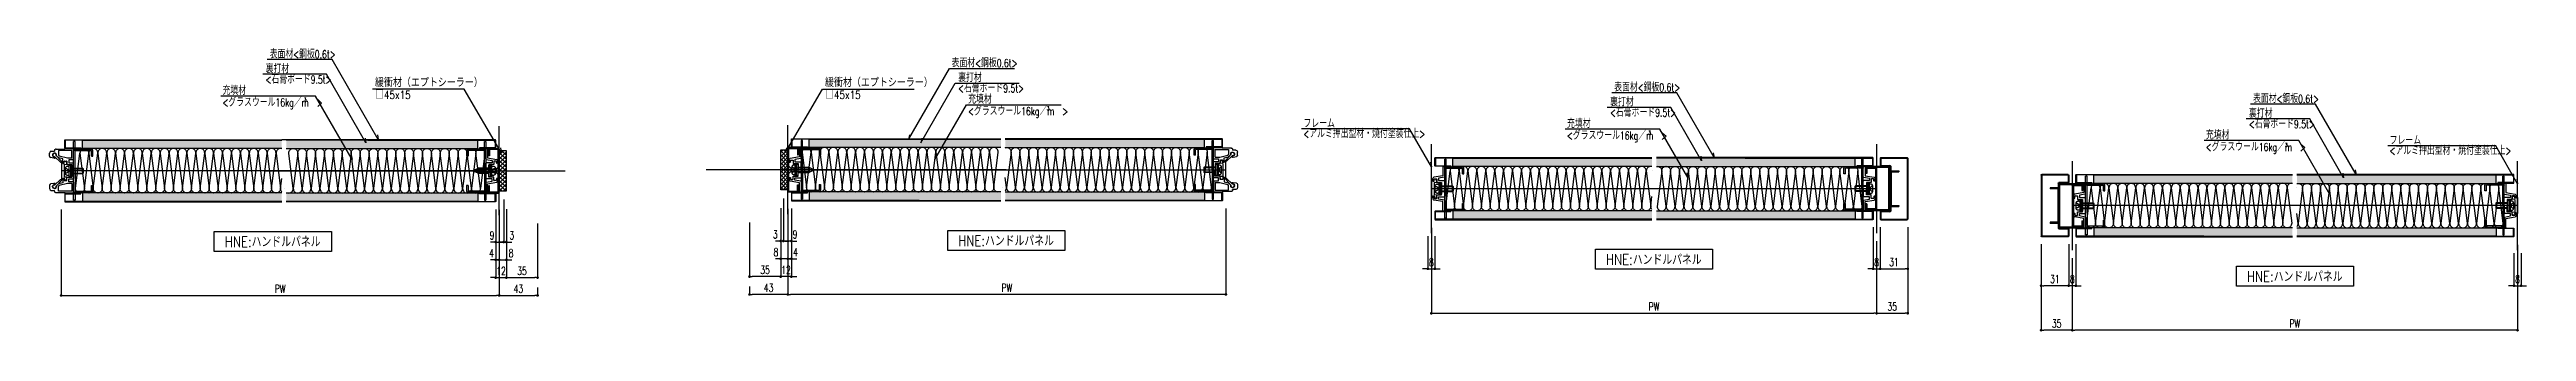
# Model space of a CAD drawing. Extents: x 21 to 47673, y 9 to 26406.
# Drawn here: x 6980 to 9758, y 21096 to 21413 of the extents above; entities that cross this region are included whole.
import ezdxf
from ezdxf.enums import TextEntityAlignment as Align

# ---------------------------------------------------------------- set-up
doc = ezdxf.new("R2010")
doc.units = 0
doc.header["$LTSCALE"] = 10
doc.header["$PDMODE"] = 35
doc.header["$PDSIZE"] = 5
doc.linetypes.add('HIDDEN', pattern=[9.525, 6.35, -3.175])
for name, color, linetype in [('_P16_製品寸法', 9, 'Continuous'), ('_基準', 1, 'Continuous'), ('_文字', 3, 'Continuous'), ('_製品', 4, 'Continuous'), ('_製品寸法', 9, 'Continuous')]:
    doc.layers.add(name, color=color, linetype=linetype)
doc.styles.add('OKAMURA', font='simplex8.shx', dxfattribs={"width": 0.7, "bigfont": 'BIGFONT.shx'})
doc.dimstyles.new('OKAMURA-003', dxfattribs={"dimscale": 3, "dimtxt": 3, "dimasz": 1, "dimexe": 0, "dimexo": 3, "dimgap": 1, "dimtad": 1, "dimdec": 3, "dimdsep": 46, "dimtxsty": 'OKAMURA', "dimblk1": 'DOT', "dimblk2": 'DOT', "dimsah": 1, "dimcen": 0, "dimclrd": 9, "dimclre": 9, "dimclrt": 3, "dimadec": 0, "dimazin": 0, "dimtfac": 1, "dimtdec": 3, "dimtix": 1, "dimtmove": 2, "dimatfit": 3, "dimldrblk": 'NONE', "dimfxl": 0, "dimtolj": 1, "dimarcsym": 0})
pattern_1 = [(217.5, (3518.263, -4866.6654), (0.160003, -4.8941324), [0, -3.8608, 0, -4.318, 0, -4.1275]), (187.5, (3518.263, -4866.6654), (-4.495233, -7.168251), [0, -2.0828, 0, -3.4798, 0, -1.3335]), (147.5, (3521.387, -4866.6654), (-7.9099237, -0.0143718), [0, -1.27, 0, -4.572, 0, -5.969]), (137.5, (3521.387, -4866.6654), (-7.6355645, -2.229293), [0, -0.635, 0, -2.9972, 0, -3.429])]
pattern_2 = [(37.5, (-2975.263, 4866.6654), (-0.160003, 4.8941324), [0, -3.8608, 0, -4.318, 0, -4.1275]), (7.5, (-2975.263, 4866.6654), (4.495233, 7.168251), [0, -2.0828, 0, -3.4798, 0, -1.3335]), (327.5, (-2978.387, 4866.6654), (7.9099237, 0.014372), [0, -1.27, 0, -4.572, 0, -5.969]), (317.5, (-2978.387, 4866.6654), (7.6355645, 2.229293), [0, -0.635, 0, -2.9972, 0, -3.429])]
pattern_3 = [(37.5, (-3475.263, 4866.6654), (-0.160003, 4.8941324), [0, -3.8608, 0, -4.318, 0, -4.1275]), (7.5, (-3475.263, 4866.6654), (4.495233, 7.168251), [0, -2.0828, 0, -3.4798, 0, -1.3335]), (327.5, (-3478.387, 4866.6654), (7.9099237, 0.0143718), [0, -1.27, 0, -4.572, 0, -5.969]), (317.5, (-3478.387, 4866.6654), (7.6355645, 2.229293), [0, -0.635, 0, -2.9972, 0, -3.429])]
pattern_4 = [(37.5, (-2901.398, 4866.6654), (-0.160003, 4.8941324), [0, -3.8608, 0, -4.318, 0, -4.1275]), (7.5, (-2901.398, 4866.6654), (4.495233, 7.168251), [0, -2.0828, 0, -3.4798, 0, -1.3335]), (327.5, (-2904.5224, 4866.6654), (7.9099237, 0.014372), [0, -1.27, 0, -4.572, 0, -5.969]), (317.5, (-2904.5224, 4866.6654), (7.6355645, 2.229293), [0, -0.635, 0, -2.9972, 0, -3.429])]

# ---------------------------------------------------------------- blocks, each defined once
blk = doc.blocks.new('A$C72ED3FC6')
at = {"layer": '_製品'}
for p, q in [((0.5, 9.3), (0, 8.7)), ((12.8, 8.7), (0, 8.7)), ((0, 8.7), (0, 3.7)), ((12.8, 3.7), (0, 3.7)), ((0, 3.7), (0.5, 3.2)), ((12.8, 9.3), (0.5, 9.3)), ((0.5, 3.2), (0.5, 9.3)), ((12.8, 3.2), (0.5, 3.2)), ((12.8, 12.5), (14.4, 12.5)), ((12.8, 12.5), (12.8, 0)), ((14.4, 0), (12.8, 0)), ((14.4, 12.5), (14.4, 0)), ((16, 12.5), (14.4, 12.5)), ((14.4, 7.2), (16, 6.3)), ((14.4, 6.3), (16, 5.3)), ((16, 12.5), (16, 0)), ((14.4, 0), (16, 0))]:
    blk.add_line(p, q, dxfattribs=at)
at = {"layer": '_製品', "linetype": 'HIDDEN', "ltscale": 0.5}
blk.add_line((20, 3.7), (20, 8.7), dxfattribs=at)
for centre, radius, start, end in [((17.5, 9), 2.48, 353.0727, 128.2119), ((17.5, 3.5), 2.48, 231.7881, 6.9274), ((19.4, 6.5), 2.37, 74.4113, 185.2), ((19.4, 6), 2.37, 174.8002, 285.5887)]:
    blk.add_arc(centre, radius, start, end, dxfattribs=at)
blk = doc.blocks.new('A$C79397D4C')
at = {"layer": '_製品'}
for p, q in [((0, 67.6), (0, 72.6)), ((0.6, 67), (2.4, 67)), ((23, 79.2), (2.5, 75.5)), ((3, 67.6), (3, 71.4)), ((3.6, 72), (8.4, 72)), ((9, 71.4), (9, 64)), ((9, 64), (20, 64)), ((26.2, 75.7), (13, 73.3)), ((13, 73.3), (13, 68)), ((13, 68), (26, 68)), ((20, 64), (20, 50.6)), ((23, 99), (23, 79.2)), ((24, 100), (26, 100)), ((27, 76.6), (27, 99)), ((27, 50.6), (27, 67)), ((0, 32.4), (0, 27.4)), ((0.6, 33), (2.4, 33)), ((23, 20.8), (2.5, 24.5)), ((3, 32.4), (3, 28.6)), ((3.6, 28), (8.4, 28)), ((9, 36), (20, 36)), ((9, 28.6), (9, 36)), ((13, 26.7), (13, 32)), ((13, 32), (26, 32)), ((26.2, 24.3), (13, 26.7)), ((20, 50.6), (20.6, 50)), ((20, 50.6), (20.6, 50)), ((20, 49.4), (20.6, 50)), ((20, 49.4), (20.6, 50)), ((20, 36), (20, 49.4)), ((23, 1), (23, 20.8)), ((24, 0), (26, 0)), ((27, 50.6), (26.4, 50)), ((27, 50.6), (26.4, 50)), ((27, 49.4), (26.4, 50)), ((27, 49.4), (26.4, 50)), ((27, 49.4), (27, 33)), ((27, 23.4), (27, 1))]:
    blk.add_line(p, q, dxfattribs=at)
for centre, radius, start, end in [((3, 72.6), 3, 100, 180), ((0.6, 67.6), 0.6, 180, 270), ((2.4, 67.6), 0.6, 270, 360), ((3.6, 71.4), 0.6, 90, 180), ((8.4, 71.4), 0.6, 0, 90), ((24, 99), 1, 90, 180), ((26, 99), 1, 0, 90), ((26, 67), 1, 0, 90), ((26, 76.6), 1, 280, 0), ((0.6, 32.4), 0.6, 90, 180), ((3, 27.4), 3, 180, 260), ((2.4, 32.4), 0.6, 0, 90), ((3.6, 28.6), 0.6, 180, 270), ((8.4, 28.6), 0.6, 270, 0), ((24, 1), 1, 180, 270), ((26, 33), 1, 270, 0), ((26, 1), 1, 270, 0), ((26, 23.4), 1, 0, 80)]:
    blk.add_arc(centre, radius, start, end, dxfattribs=at)
blk = doc.blocks.new('A$C098A5279')
at = {"layer": '_製品'}
for p, q in [((0, 0), (0, 66)), ((1.6, 66), (0, 66)), ((1.6, 33), (1.6, 66)), ((1.6, 57.5), (20, 57.5)), ((1.6, 55.9), (20, 55.9)), ((20, 49.5), (20, 55.9)), ((21.6, 49.5), (21.6, 55.9)), ((1.6, 33), (1.6, 0)), ((20, 49.5), (21.6, 49.5)), ((1.6, 0), (0, 0)), ((1.6, 10.1), (20, 10.1)), ((1.6, 8.5), (20, 8.5)), ((20, 16.5), (21.6, 16.5)), ((20, 10.1), (20, 16.5)), ((21.6, 10.1), (21.6, 16.5))]:
    blk.add_line(p, q, dxfattribs=at)
for centre, start, end in [((1.6, 55.9), 90.001, 180), ((20, 55.9), 0, 90), ((1.6, 10.1), 179.999, 270), ((20, 10.1), 270, 0)]:
    blk.add_arc(centre, 1.6, start, end, dxfattribs=at)
blk = doc.blocks.new('皿ビス')
for p, q in [((749.2, -572), (739.2, -572)), ((739.2, -572.3), (739.2, -572)), ((739.2, -572.3), (742.4, -575.5)), ((742.4, -575.5), (742.4, -597.7)), ((746, -575.5), (742.4, -575.5)), ((749.2, -572.3), (746, -575.5)), ((746, -597.7), (746, -575.5)), ((749.2, -572.3), (749.2, -572)), ((742.4, -597.7), (744.2, -602)), ((746, -597.7), (744.2, -602))]:
    blk.add_line(p, q)
blk = doc.blocks.new('A$C4D9A6A82')
at = {"color": 0, "linetype": 'ByBlock'}
for p, q in [((-23.8, 0), (23.8, 0)), ((-25, -10.8), (-25, -1.2)), ((-23.8, -1.2), (-23.8, -10.8)), ((-23.8, -1.2), (23.8, -1.2)), ((-23.8, -10.8), (-17, -10.8)), ((-23.8, -12), (-17, -12)), ((-17, -10.8), (-17, -12)), ((17, -10.8), (17, -12)), ((23.8, -10.8), (17, -10.8)), ((23.8, -12), (17, -12)), ((23.8, -1.2), (23.8, -10.8)), ((25, -10.8), (25, -1.2))]:
    blk.add_line(p, q, dxfattribs=at)
for centre, start, end in [((-23.8, -1.2), 90, 180), ((23.8, -1.2), 0, 90), ((-23.8, -10.8), 180, 270), ((23.8, -10.8), 270, 0)]:
    blk.add_arc(centre, 1.2, start, end, dxfattribs=at)
blk = doc.blocks.new('P15_BASE_SS_HNE_LOSE_HALF')
at = {"layer": '_製品'}
h = blk.add_hatch(dxfattribs=at)
h.set_pattern_fill('AR-SAND', color=256, scale=0.1, angle=-180, style=0)
h.set_pattern_definition(pattern_1)
edge = h.paths.add_edge_path()
edge.add_line((282, 24.9), (67, 24.9))
edge.add_line((67, 24.9), (67, 34.4))
edge.add_line((67, 34.4), (282, 34.4))
h = blk.add_hatch(dxfattribs=at)
h.set_pattern_fill('ANSI37', color=256, style=0)
h.set_pattern_definition([(45, (-2598.3073, -2054.6338), (-2.245064, 2.245064), []), (135, (-2598.3073, -2054.6338), (-2.245064, -2.245064), [])])
h.paths.add_polyline_path([(35, 22.5), (43, 22.5), (43, -22.5), (35, -22.5)])
h = blk.add_hatch(dxfattribs=at)
h.set_pattern_fill('AR-SAND', color=256, scale=0.1, angle=-180, style=0)
h.set_pattern_definition(pattern_1)
edge = h.paths.add_edge_path()
edge.add_line((282, -24.9), (67, -24.9))
edge.add_line((67, -24.9), (67, -34.4))
edge.add_line((67, -34.4), (282, -34.4))
for points in [[(190.5, 34.4), (47.6, 34.4), (47.6, 25.8), (65, 25.8), (65, 25.2), (47.6, 25.2, -0.414214), (47, 25.8), (47, 34.4, -0.414214), (47.6, 35), (282, 35)], [(74.1, -20), (74.1, -20, -0.414214), (69.1, -25), (69.1, -25, -0.414214), (64.1, -20), (64.1, -20), (69.1, 20), (69.1, 20, 0.414214), (64.1, 25), (64.1, 25, 0.414214), (59.1, 20), (59.1, 20), (64.1, -20)], [(84.1, -20), (84.1, -20, -0.414214), (79.1, -25), (79.1, -25, -0.414214), (74.1, -20), (74.1, -20), (79.1, 20), (79.1, 20, 0.414214), (74.1, 25), (74.1, 25, 0.414214), (69.1, 20), (69.1, 20), (74.1, -20)], [(94.1, -20), (94.1, -20, -0.414214), (89.1, -25), (89.1, -25, -0.414214), (84.1, -20), (84.1, -20), (89.1, 20), (89.1, 20, 0.414214), (84.1, 25), (84.1, 25, 0.414214), (79.1, 20), (79.1, 20), (84.1, -20)], [(104.1, -20), (104.1, -20, -0.414214), (99.1, -25), (99.1, -25, -0.414214), (94.1, -20), (94.1, -20), (99.1, 20), (99.1, 20, 0.414214), (94.1, 25), (94.1, 25, 0.414214), (89.1, 20), (89.1, 20), (94.1, -20)], [(114.1, -20), (114.1, -20, -0.414214), (109.1, -25), (109.1, -25, -0.414214), (104.1, -20), (104.1, -20), (109.1, 20), (109.1, 20, 0.414214), (104.1, 25), (104.1, 25, 0.414214), (99.1, 20), (99.1, 20), (104.1, -20)], [(124.1, -20), (124.1, -20, -0.414214), (119.1, -25), (119.1, -25, -0.414214), (114.1, -20), (114.1, -20), (119.1, 20), (119.1, 20, 0.414214), (114.1, 25), (114.1, 25, 0.414214), (109.1, 20), (109.1, 20), (114.1, -20)], [(134.1, -20), (134.1, -20, -0.414214), (129.1, -25), (129.1, -25, -0.414214), (124.1, -20), (124.1, -20), (129.1, 20), (129.1, 20, 0.414214), (124.1, 25), (124.1, 25, 0.414214), (119.1, 20), (119.1, 20), (124.1, -20)], [(144.1, -20), (144.1, -20, -0.414214), (139.1, -25), (139.1, -25, -0.414214), (134.1, -20), (134.1, -20), (139.1, 20), (139.1, 20, 0.414214), (134.1, 25), (134.1, 25, 0.414214), (129.1, 20), (129.1, 20), (134.1, -20)], [(154.1, -20), (154.1, -20, -0.414214), (149.1, -25), (149.1, -25, -0.414214), (144.1, -20), (144.1, -20), (149.1, 20), (149.1, 20, 0.414214), (144.1, 25), (144.1, 25, 0.414214), (139.1, 20), (139.1, 20), (144.1, -20)], [(164.1, -20), (164.1, -20, -0.414214), (159.1, -25), (159.1, -25, -0.414214), (154.1, -20), (154.1, -20), (159.1, 20), (159.1, 20, 0.414214), (154.1, 25), (154.1, 25, 0.414214), (149.1, 20), (149.1, 20), (154.1, -20)], [(174.1, -20), (174.1, -20, -0.414214), (169.1, -25), (169.1, -25, -0.414214), (164.1, -20), (164.1, -20), (169.1, 20), (169.1, 20, 0.414214), (164.1, 25), (164.1, 25, 0.414214), (159.1, 20), (159.1, 20), (164.1, -20)], [(184.1, -20), (184.1, -20, -0.414214), (179.1, -25), (179.1, -25, -0.414214), (174.1, -20), (174.1, -20), (179.1, 20), (179.1, 20, 0.414214), (174.1, 25), (174.1, 25, 0.414214), (169.1, 20), (169.1, 20), (174.1, -20)], [(190.5, -24.8, -0.071068), (189.1, -25), (189.1, -25, -0.414214), (184.1, -20), (184.1, -20), (189.1, 20), (189.1, 20, 0.414214), (184.1, 25), (184.1, 25, 0.414214), (179.1, 20), (179.1, 20), (184.1, -20)], [(194.1, -20), (194.1, -20, -0.414214), (189.1, -25), (189.1, -25, -0.414214), (184.1, -20), (184.1, -20), (189.1, 20), (189.1, 20, 0.414214), (184.1, 25), (184.1, 25, 0.414214), (179.1, 20), (179.1, 20), (184.1, -20)], [(204.1, -20), (204.1, -20, -0.414214), (199.1, -25), (199.1, -25, -0.414214), (194.1, -20), (194.1, -20), (199.1, 20), (199.1, 20, 0.414214), (194.1, 25), (194.1, 25, 0.414214), (189.1, 20), (189.1, 20), (194.1, -20)], [(214.1, -20), (214.1, -20, -0.414214), (209.1, -25), (209.1, -25, -0.414214), (204.1, -20), (204.1, -20), (209.1, 20), (209.1, 20, 0.414214), (204.1, 25), (204.1, 25, 0.414214), (199.1, 20), (199.1, 20), (204.1, -20)], [(224.1, -20), (224.1, -20, -0.414214), (219.1, -25), (219.1, -25, -0.414214), (214.1, -20), (214.1, -20), (219.1, 20), (219.1, 20, 0.414214), (214.1, 25), (214.1, 25, 0.414214), (209.1, 20), (209.1, 20), (214.1, -20)], [(234.1, -20), (234.1, -20, -0.414214), (229.1, -25), (229.1, -25, -0.414214), (224.1, -20), (224.1, -20), (229.1, 20), (229.1, 20, 0.414214), (224.1, 25), (224.1, 25, 0.414214), (219.1, 20), (219.1, 20), (224.1, -20)], [(244.1, -20), (244.1, -20, -0.414214), (239.1, -25), (239.1, -25, -0.414214), (234.1, -20), (234.1, -20), (239.1, 20), (239.1, 20, 0.414214), (234.1, 25), (234.1, 25, 0.414214), (229.1, 20), (229.1, 20), (234.1, -20)], [(254.1, -20), (254.1, -20, -0.414214), (249.1, -25), (249.1, -25, -0.414214), (244.1, -20), (244.1, -20), (249.1, 20), (249.1, 20, 0.414214), (244.1, 25), (244.1, 25, 0.414214), (239.1, 20), (239.1, 20), (244.1, -20)], [(264.1, -20), (264.1, -20, -0.414214), (259.1, -25), (259.1, -25, -0.414214), (254.1, -20), (254.1, -20), (259.1, 20), (259.1, 20, 0.414214), (254.1, 25), (254.1, 25, 0.414214), (249.1, 20), (249.1, 20), (254.1, -20)], [(274.1, -20), (274.1, -20, -0.414214), (269.1, -25), (269.1, -25, -0.414214), (264.1, -20), (264.1, -20), (269.1, 20), (269.1, 20, 0.414214), (264.1, 25), (264.1, 25, 0.414214), (259.1, 20), (259.1, 20), (264.1, -20)], [(279.1, -25), (279.1, -25, -0.414214), (274.1, -20), (274.1, -20), (279.1, 20), (279.1, 20, 0.414214), (274.1, 25), (274.1, 25, 0.414214), (269.1, 20), (269.1, 20), (274.1, -20)], [(190.5, -34.4), (47.6, -34.4), (47.6, -25.8), (65, -25.8), (65, -25.2), (47.6, -25.2, 0.414214), (47, -25.8), (47, -34.4, 0.414214), (47.6, -35), (282, -35)]]:
    blk.add_lwpolyline(points, format="xyb", dxfattribs=at)
for points in [[(282, 24.9), (67, 24.9), (67, 34.4), (282, 34.4)], [(282, -24.9), (67, -24.9), (67, -34.4), (282, -34.4)]]:
    blk.add_lwpolyline(points, dxfattribs=at)
for points in [[(35, 22.5), (43, 22.5), (43, -22.5), (35, -22.5)], [(284.1, -20), (284.1, -20)]]:
    blk.add_lwpolyline(points, close=True, dxfattribs=at)
at = {"xscale": -1, "rotation": 180}
blk.add_blockref('A$C098A5279', (58, 33), dxfattribs=at)
at = {"xscale": -0.5, "yscale": 0.5, "zscale": 0.5, "rotation": 180}
blk.add_blockref('A$C79397D4C', (44.5, 25), dxfattribs=at)
at = {"layer": '_製品'}
for name, p, rotation in [('A$C4D9A6A82', (43, 0), 89.99999999999999), ('皿ビス', (-529, -744.2), 89.99999999999999), ('A$C72ED3FC6', (67.3, 6.3), 180)]:
    blk.add_blockref(name, p, dxfattribs=dict(at, rotation=rotation))
blk = doc.blocks.new('A$C32CB7D14')
at = {"layer": '_製品'}
for p, q in [((0, 19.5), (1, 20.5)), ((0, 19.5), (0, 1.5)), ((0, 1.5), (1, 0.5)), ((1.5, 20.5), (1, 20.5)), ((1.5, 0.5), (1, 0.5)), ((1.5, 18.7), (1.5, 20.5)), ((1.5, 18.7), (3, 18.7)), ((1.5, 2.2), (1.5, 0.5)), ((1.5, 2.2), (3, 2.2)), ((3, 18.7), (3, 21)), ((5.5, 21), (3, 21)), ((3, 17.5), (6, 17.8)), ((3, 17.5), (3, 3.5)), ((6, 3.2), (3, 3.5)), ((3, 2.2), (3, 0)), ((6, 17.8), (5.5, 21)), ((5.5, 0), (6, 3.2)), ((5.5, 0), (3, 0))]:
    blk.add_line(p, q, dxfattribs=at)
blk = doc.blocks.new('A$C47657887')
at = {"layer": '_製品'}
for p, q in [((2.5, 6), (8.9, 0.2)), ((9.8, 1), (3.9, 7.4))]:
    blk.add_line(p, q, dxfattribs=at)
for centre, radius, start, end in [((2, 8), 2, 345.1323, 284.8682), ((9.3, 0.6), 0.6, 225, 45)]:
    blk.add_arc(centre, radius, start, end, dxfattribs=at)
blk = doc.blocks.new('P15US_BASE00')
at = {"layer": '_製品'}
for p, q in [((-13.5, 16.3), (-13.5, 20)), ((-8.6, 14.1), (-12.3, 14.8)), ((-11.5, 22), (-8, 22)), ((-10, 18.1), (-10, 17.1)), ((-7.8, 19.8), (-8.8, 19.6)), ((-7.8, 14.1), (-8.6, 14.1)), ((-7.8, 15.6), (-8.5, 15.6)), ((-8, 23), (-8, 22)), ((-7.6, 23.8), (-6.8, 24.3)), ((-6.2, 24.5), (3.5, 24.5)), ((-6, 18.3), (-6, 17.1)), ((-6, 17.1), (-4.3, 15.4)), ((11.5, 23), (-3.5, 23)), ((-3.5, 23), (-3.5, 17.5)), ((-3.5, 17.5), (-2.7, 16.6)), ((1.5, 13.5), (-2.9, 14.6)), ((6.5, 14.3), (-2.7, 16.6)), ((1.5, 8.8), (1.5, 13.5)), ((1.8, 8.5), (2.7, 8.5)), ((3, 8.8), (3, 10.7)), ((3.3, 11), (5.7, 11)), ((3.9, 24.9), (3.5, 24.5)), ((4.1, 25), (13, 25)), ((6, 10.7), (6, 7)), ((6, 7), (11.5, 7)), ((11.5, 14.3), (6.5, 14.3)), ((8, 12.3), (8, 9)), ((13, 12.3), (8, 12.3)), ((8, 9), (13, 9)), ((11.5, 14.3), (11.5, 23)), ((11.5, 7), (11.5, 0.3)), ((11.5, 0.3), (11.8, 0)), ((11.5, -0.3), (11.8, 0)), ((13.5, 0.3), (13.2, 0)), ((13.2, 0), (13.5, -0.3)), ((13.5, 12.8), (13.5, 24.5)), ((13.5, 0.3), (13.5, 8.5)), ((-13.5, -16.3), (-13.5, -20)), ((-8.6, -14.1), (-12.3, -14.8)), ((-11.5, -22), (-8, -22)), ((-10, -18.1), (-10, -17.1)), ((-7.8, -19.8), (-8.8, -19.6)), ((-7.8, -14.1), (-8.6, -14.1)), ((-7.8, -15.6), (-8.5, -15.6)), ((-8, -23), (-8, -22)), ((-7.6, -23.8), (-6.8, -24.3)), ((-6.2, -24.5), (3.5, -24.5)), ((-6, -17.1), (-4.3, -15.4)), ((-6, -18.3), (-6, -17.1)), ((-3.5, -17.5), (-2.7, -16.6)), ((-3.5, -23), (-3.5, -17.5)), ((11.5, -23), (-3.5, -23)), ((1.5, -13.5), (-2.9, -14.6)), ((6.5, -14.3), (-2.7, -16.6)), ((1.5, -8.8), (1.5, -13.5)), ((1.8, -8.5), (2.7, -8.5)), ((3, -8.8), (3, -10.7)), ((3.3, -11), (5.7, -11)), ((3.9, -24.9), (3.5, -24.5)), ((4.1, -25), (13, -25)), ((6, -7), (11.5, -7)), ((6, -10.7), (6, -7)), ((11.5, -14.3), (6.5, -14.3)), ((8, -9), (13, -9)), ((8, -12.3), (8, -9)), ((13, -12.3), (8, -12.3)), ((11.5, -7), (11.5, -0.3)), ((11.5, -14.3), (11.5, -23)), ((13.5, -0.3), (13.5, -8.5)), ((13.5, -12.8), (13.5, -24.5)), ((13.5, -12.8), (13.5, -24.5))]:
    blk.add_line(p, q, dxfattribs=at)
for centre, radius, start, end in [((-11.5, 20), 2, 90, 180), ((-12, 16.3), 1.5, 180, 260), ((-8.5, 18.1), 1.5, 100, 180), ((-8.5, 17.1), 1.5, 180, 270), ((-7, 23), 1, 123.6901, 180), ((-7.5, 18.3), 1.5, 0, 100), ((-7.8, 14.9), 0.75, 270, 90), ((-6.2, 23.5), 1, 90, 123.6901), ((-2.2, 17.5), 3, 225, 255.5), ((1.8, 8.8), 0.3, 180, 270), ((2.7, 8.8), 0.3, 270, 0), ((3.3, 10.7), 0.3, 90, 180), ((4.1, 24.7), 0.3, 90, 135), ((5.7, 10.7), 0.3, 0, 90), ((13, 24.5), 0.5, 0, 90), ((13, 12.8), 0.5, 270, 0), ((13, 8.5), 0.5, 0, 90), ((-12, -16.3), 1.5, 100, 180), ((-11.5, -20), 2, 180, 270), ((-8.5, -17.1), 1.5, 90, 180), ((-8.5, -18.1), 1.5, 180, 260), ((-7, -23), 1, 180, 236.3099), ((-7.8, -14.9), 0.75, 270, 90), ((-7.5, -18.3), 1.5, 260, 360), ((-6.2, -23.5), 1, 236.3099, 270), ((-2.2, -17.5), 3, 104.5, 135), ((1.8, -8.8), 0.3, 90, 180), ((2.7, -8.8), 0.3, 0, 90), ((3.3, -10.7), 0.3, 180, 270), ((4.1, -24.7), 0.3, 225, 270), ((5.7, -10.7), 0.3, 270, 360), ((13, -8.5), 0.5, 270, 0), ((13, -12.8), 0.5, 0, 90), ((13, -24.5), 0.5, 270, 0)]:
    blk.add_arc(centre, radius, start, end, dxfattribs=at)
for name, p in [('A$C098A5279', (13.5, -33)), ('A$C47657887', (-10, 9.7)), ('A$C32CB7D14', (0, -10.5))]:
    blk.add_blockref(name, p, dxfattribs=at)
at = {"layer": '_製品', "xscale": -1}
blk.add_blockref('A$C72ED3FC6', (24.3, -6.3), dxfattribs=at)
at = {"layer": '_製品', "xscale": -1, "rotation": 180}
blk.add_blockref('A$C47657887', (-10, -9.7), dxfattribs=at)
blk = doc.blocks.new('P15_BASE_SS_US_HALF')
at = {"layer": '_製品'}
h = blk.add_hatch(dxfattribs=at)
h.set_pattern_fill('AR-SAND', color=256, scale=0.1, style=0)
h.set_pattern_definition(pattern_2)
edge = h.paths.add_edge_path()
edge.add_line((247.5, 24.9), (24, 24.9))
edge.add_line((24, 24.9), (24, 34.4))
edge.add_line((24, 34.4), (247.5, 34.4))
h = blk.add_hatch(dxfattribs=at)
h.set_pattern_fill('AR-SAND', color=256, scale=0.1, style=0)
h.set_pattern_definition(pattern_2)
edge = h.paths.add_edge_path()
edge.add_line((247.5, -24.9), (24, -24.9))
edge.add_line((24, -24.9), (24, -34.4))
edge.add_line((24, -34.4), (247.5, -34.4))
for points in [[(247.5, 34.4), (4.6, 34.4), (4.6, 25.8), (22, 25.8), (22, 25.2), (4.6, 25.2, -0.414214), (4, 25.8), (4, 34.4, -0.414214), (4.6, 35), (247.5, 35)], [(31.1, 20), (31.1, 20, 0.414214), (26.1, 25), (26.1, 25, 0.414214), (21.1, 20), (21.1, 20), (26.1, -20), (26.1, -20, -0.414214), (21.1, -25), (21.1, -25, -0.414214), (16.1, -20), (16.1, -20), (21.1, 20)], [(41.1, 20), (41.1, 20, 0.414214), (36.1, 25), (36.1, 25, 0.414214), (31.1, 20), (31.1, 20), (36.1, -20), (36.1, -20, -0.414214), (31.1, -25), (31.1, -25, -0.414214), (26.1, -20), (26.1, -20), (31.1, 20)], [(51.1, 20), (51.1, 20, 0.414214), (46.1, 25), (46.1, 25, 0.414214), (41.1, 20), (41.1, 20), (46.1, -20), (46.1, -20, -0.414214), (41.1, -25), (41.1, -25, -0.414214), (36.1, -20), (36.1, -20), (41.1, 20)], [(61.1, 20), (61.1, 20, 0.414214), (56.1, 25), (56.1, 25, 0.414214), (51.1, 20), (51.1, 20), (56.1, -20), (56.1, -20, -0.414214), (51.1, -25), (51.1, -25, -0.414214), (46.1, -20), (46.1, -20), (51.1, 20)], [(71.1, 20), (71.1, 20, 0.414214), (66.1, 25), (66.1, 25, 0.414214), (61.1, 20), (61.1, 20), (66.1, -20), (66.1, -20, -0.414214), (61.1, -25), (61.1, -25, -0.414214), (56.1, -20), (56.1, -20), (61.1, 20)], [(81.1, 20), (81.1, 20, 0.414214), (76.1, 25), (76.1, 25, 0.414214), (71.1, 20), (71.1, 20), (76.1, -20), (76.1, -20, -0.414214), (71.1, -25), (71.1, -25, -0.414214), (66.1, -20), (66.1, -20), (71.1, 20)], [(91.1, 20), (91.1, 20, 0.414214), (86.1, 25), (86.1, 25, 0.414214), (81.1, 20), (81.1, 20), (86.1, -20), (86.1, -20, -0.414214), (81.1, -25), (81.1, -25, -0.414214), (76.1, -20), (76.1, -20), (81.1, 20)], [(101.1, 20), (101.1, 20, 0.414214), (96.1, 25), (96.1, 25, 0.414214), (91.1, 20), (91.1, 20), (96.1, -20), (96.1, -20, -0.414214), (91.1, -25), (91.1, -25, -0.414214), (86.1, -20), (86.1, -20), (91.1, 20)], [(111.1, 20), (111.1, 20, 0.414214), (106.1, 25), (106.1, 25, 0.414214), (101.1, 20), (101.1, 20), (106.1, -20), (106.1, -20, -0.414214), (101.1, -25), (101.1, -25, -0.414214), (96.1, -20), (96.1, -20), (101.1, 20)], [(121.1, 20), (121.1, 20, 0.414214), (116.1, 25), (116.1, 25, 0.414214), (111.1, 20), (111.1, 20), (116.1, -20), (116.1, -20, -0.414214), (111.1, -25), (111.1, -25, -0.414214), (106.1, -20), (106.1, -20), (111.1, 20)], [(131.1, 20), (131.1, 20, 0.414214), (126.1, 25), (126.1, 25, 0.414214), (121.1, 20), (121.1, 20), (126.1, -20), (126.1, -20, -0.414214), (121.1, -25), (121.1, -25, -0.414214), (116.1, -20), (116.1, -20), (121.1, 20)], [(141.1, 20), (141.1, 20, 0.414214), (136.1, 25), (136.1, 25, 0.414214), (131.1, 20), (131.1, 20), (136.1, -20), (136.1, -20, -0.414214), (131.1, -25), (131.1, -25, -0.414214), (126.1, -20), (126.1, -20), (131.1, 20)], [(151.1, 20), (151.1, 20, 0.414214), (146.1, 25), (146.1, 25, 0.414214), (141.1, 20), (141.1, 20), (146.1, -20), (146.1, -20, -0.414214), (141.1, -25), (141.1, -25, -0.414214), (136.1, -20), (136.1, -20), (141.1, 20)], [(161.1, 20), (161.1, 20, 0.414214), (156.1, 25), (156.1, 25, 0.414214), (151.1, 20), (151.1, 20), (156.1, -20), (156.1, -20, -0.414214), (151.1, -25), (151.1, -25, -0.414214), (146.1, -20), (146.1, -20), (151.1, 20)], [(171.1, 20), (171.1, 20, 0.414214), (166.1, 25), (166.1, 25, 0.414214), (161.1, 20), (161.1, 20), (166.1, -20), (166.1, -20, -0.414214), (161.1, -25), (161.1, -25, -0.414214), (156.1, -20), (156.1, -20), (161.1, 20)], [(181.1, 20), (181.1, 20, 0.414214), (176.1, 25), (176.1, 25, 0.414214), (171.1, 20), (171.1, 20), (176.1, -20), (176.1, -20, -0.414214), (171.1, -25), (171.1, -25, -0.414214), (166.1, -20), (166.1, -20), (171.1, 20)], [(191.1, 20), (191.1, 20, 0.414214), (186.1, 25), (186.1, 25, 0.414214), (181.1, 20), (181.1, 20), (186.1, -20), (186.1, -20, -0.414214), (181.1, -25), (181.1, -25, -0.414214), (176.1, -20), (176.1, -20), (181.1, 20)], [(201.1, 20), (201.1, 20, 0.414214), (196.1, 25), (196.1, 25, 0.414214), (191.1, 20), (191.1, 20), (196.1, -20), (196.1, -20, -0.414214), (191.1, -25), (191.1, -25, -0.414214), (186.1, -20), (186.1, -20), (191.1, 20)], [(211.1, 20), (211.1, 20, 0.414214), (206.1, 25), (206.1, 25, 0.414214), (201.1, 20), (201.1, 20), (206.1, -20), (206.1, -20, -0.414214), (201.1, -25), (201.1, -25, -0.414214), (196.1, -20), (196.1, -20), (201.1, 20)], [(221.1, 20), (221.1, 20, 0.414214), (216.1, 25), (216.1, 25, 0.414214), (211.1, 20), (211.1, 20), (216.1, -20), (216.1, -20, -0.414214), (211.1, -25), (211.1, -25, -0.414214), (206.1, -20), (206.1, -20), (211.1, 20)], [(231.1, 20), (231.1, 20, 0.414214), (226.1, 25), (226.1, 25, 0.414214), (221.1, 20), (221.1, 20), (226.1, -20), (226.1, -20, -0.414214), (221.1, -25), (221.1, -25, -0.414214), (216.1, -20), (216.1, -20), (221.1, 20)], [(241.1, 20), (241.1, 20, 0.414214), (236.1, 25), (236.1, 25, 0.414214), (231.1, 20), (231.1, 20), (236.1, -20), (236.1, -20, -0.414214), (231.1, -25), (231.1, -25, -0.414214), (226.1, -20), (226.1, -20), (231.1, 20)], [(247.5, 24.8, 0.071068), (246.1, 25), (246.1, 25, 0.414214), (241.1, 20), (241.1, 20), (246.1, -20), (246.1, -20, -0.414214), (241.1, -25), (241.1, -25, -0.414214), (236.1, -20), (236.1, -20), (241.1, 20)], [(247.5, -34.4), (4.6, -34.4), (4.6, -25.8), (22, -25.8), (22, -25.2), (4.6, -25.2, 0.414214), (4, -25.8), (4, -34.4, 0.414214), (4.6, -35), (247.5, -35)], [(247.5, -23.5, -0.194134), (246.1, -20), (246.1, -20), (247.5, -8.8)]]:
    blk.add_lwpolyline(points, format="xyb", dxfattribs=at)
for points in [[(247.5, 24.9), (24, 24.9), (24, 34.4), (247.5, 34.4)], [(247.5, -24.9), (24, -24.9), (24, -34.4), (247.5, -34.4)]]:
    blk.add_lwpolyline(points, dxfattribs=at)
blk.add_blockref('P15US_BASE00', (0.5, 0), dxfattribs=at)
blk = doc.blocks.new('_DOT')
at = {"color": 0, "linetype": 'ByBlock'}
blk.add_line((-0.5, 0), (-1, 0), dxfattribs=at)
at = {"color": 0, "linetype": 'ByBlock', "const_width": 0.5}
blk.add_lwpolyline([(-0.25, 0, 1), (0.25, 0, 1)], format="xyb", close=True, dxfattribs=at)
blk = doc.blocks.new('*D1977')
at = {"layer": '_製品寸法', "color": 9, "lineweight": -2, "transparency": 16777216}
for p, q in [((43, -59), (43, -140)), ((0, -131), (0, -140)), ((40, -140), (3, -140))]:
    blk.add_line(p, q, dxfattribs=at)
at = {"layer": 'Defpoints', "color": 0, "transparency": 16777216}
for p in [(43, -50), (0, -140), (0, -140)]:
    blk.add_point(p, dxfattribs=at)
at = {"layer": '_製品寸法', "color": 9, "lineweight": -2, "transparency": 16777216, "xscale": 3, "yscale": 3, "zscale": 3, "rotation": 180}
blk.add_blockref('_DOT', (0, -140), dxfattribs=at)
at = {"layer": '_製品寸法', "color": 9, "lineweight": -2, "transparency": 16777216, "xscale": 3, "yscale": 3, "zscale": 3}
blk.add_blockref('_DOT', (43, -140), dxfattribs=at)
at = {"layer": '_製品寸法', "color": 3, "transparency": 16777216, "insert": (21.5, -132.5), "char_height": 9, "attachment_point": 5, "style": 'OKAMURA'}
blk.add_mtext('\\A1;43', dxfattribs=at)
blk = doc.blocks.new('_None')
blk = doc.blocks.new('*D1978')
at = {"layer": '_製品寸法', "color": 9, "lineweight": -2, "transparency": 16777216}
for p, q in [((38, -32.4), (38, -80)), ((47, -43.4), (47, -80)), ((35, -80), (32, -80)), ((47, -80), (38, -80)), ((50, -80), (53, -80))]:
    blk.add_line(p, q, dxfattribs=at)
at = {"layer": 'Defpoints', "color": 0, "transparency": 16777216}
for p in [(38, -23.4), (47, -34.4), (38, -80)]:
    blk.add_point(p, dxfattribs=at)
at = {"layer": '_製品寸法', "color": 9, "lineweight": -2, "transparency": 16777216, "xscale": 3, "yscale": 3, "zscale": 3}
blk.add_blockref('_DOT', (38, -80), dxfattribs=at)
at = {"layer": '_製品寸法', "color": 9, "lineweight": -2, "transparency": 16777216, "xscale": 3, "yscale": 3, "zscale": 3, "rotation": 180}
blk.add_blockref('_DOT', (47, -80), dxfattribs=at)
at = {"layer": '_製品寸法', "color": 3, "transparency": 16777216, "insert": (51.1, -72.5), "char_height": 9, "attachment_point": 5, "style": 'OKAMURA'}
blk.add_mtext('\\A1;9', dxfattribs=at)
blk = doc.blocks.new('*D1979')
at = {"layer": '_製品寸法', "color": 9, "lineweight": -2, "transparency": 16777216}
for p, q in [((35, -43.2), (35, -120)), ((47, -43.4), (47, -120)), ((32, -120), (29, -120)), ((47, -120), (35, -120)), ((50, -120), (53, -120))]:
    blk.add_line(p, q, dxfattribs=at)
at = {"layer": 'Defpoints', "color": 0, "transparency": 16777216}
for p in [(35, -34.2), (47, -34.4), (35, -120)]:
    blk.add_point(p, dxfattribs=at)
at = {"layer": '_製品寸法', "color": 9, "lineweight": -2, "transparency": 16777216, "xscale": 3, "yscale": 3, "zscale": 3}
blk.add_blockref('_DOT', (35, -120), dxfattribs=at)
at = {"layer": '_製品寸法', "color": 9, "lineweight": -2, "transparency": 16777216, "xscale": 3, "yscale": 3, "zscale": 3, "rotation": 180}
blk.add_blockref('_DOT', (47, -120), dxfattribs=at)
at = {"layer": '_製品寸法', "color": 3, "transparency": 16777216, "insert": (41, -112.5), "char_height": 9, "attachment_point": 5, "style": 'OKAMURA'}
blk.add_mtext('\\A1;12', dxfattribs=at)
blk = doc.blocks.new('*D1980')
at = {"layer": '_製品寸法', "color": 9, "lineweight": -2, "transparency": 16777216}
for p, q in [((35, -43.2), (35, -120)), ((0, -59), (0, -120)), ((32, -120), (3, -120))]:
    blk.add_line(p, q, dxfattribs=at)
at = {"layer": 'Defpoints', "color": 0, "transparency": 16777216}
for p in [(0, -50), (35, -34.2), (0, -120)]:
    blk.add_point(p, dxfattribs=at)
at = {"layer": '_製品寸法', "color": 9, "lineweight": -2, "transparency": 16777216, "xscale": 3, "yscale": 3, "zscale": 3, "rotation": 180}
blk.add_blockref('_DOT', (0, -120), dxfattribs=at)
at = {"layer": '_製品寸法', "color": 9, "lineweight": -2, "transparency": 16777216, "xscale": 3, "yscale": 3, "zscale": 3}
blk.add_blockref('_DOT', (35, -120), dxfattribs=at)
at = {"layer": '_製品寸法', "color": 3, "transparency": 16777216, "insert": (17.5, -112.5), "char_height": 9, "attachment_point": 5, "style": 'OKAMURA'}
blk.add_mtext('\\A1;35', dxfattribs=at)
blk = doc.blocks.new('*D1981')
at = {"layer": '_製品寸法', "color": 9, "lineweight": -2, "transparency": 16777216}
for p, q in [((47, -43.4), (47, -100)), ((43, -59), (43, -100)), ((40, -100), (37, -100)), ((47, -100), (43, -100)), ((50, -100), (53, -100))]:
    blk.add_line(p, q, dxfattribs=at)
at = {"layer": 'Defpoints', "color": 0, "transparency": 16777216}
for p in [(43, -50), (47, -34.4), (43, -100)]:
    blk.add_point(p, dxfattribs=at)
at = {"layer": '_製品寸法', "color": 9, "lineweight": -2, "transparency": 16777216, "xscale": 3, "yscale": 3, "zscale": 3}
blk.add_blockref('_DOT', (43, -100), dxfattribs=at)
at = {"layer": '_製品寸法', "color": 9, "lineweight": -2, "transparency": 16777216, "xscale": 3, "yscale": 3, "zscale": 3, "rotation": 180}
blk.add_blockref('_DOT', (47, -100), dxfattribs=at)
at = {"layer": '_製品寸法', "color": 3, "transparency": 16777216, "insert": (51.7, -92.5), "char_height": 9, "attachment_point": 5, "style": 'OKAMURA'}
blk.add_mtext('\\A1;4', dxfattribs=at)
blk = doc.blocks.new('*D1982')
at = {"layer": '_製品寸法', "color": 9, "lineweight": -2, "transparency": 16777216}
for p, q in [((35, -43.2), (35, -100)), ((43, -59), (43, -100)), ((32, -100), (29, -100)), ((43, -100), (35, -100)), ((46, -100), (49, -100))]:
    blk.add_line(p, q, dxfattribs=at)
at = {"layer": 'Defpoints', "color": 0, "transparency": 16777216}
for p in [(35, -34.2), (43, -50), (35, -100)]:
    blk.add_point(p, dxfattribs=at)
at = {"layer": '_製品寸法', "color": 9, "lineweight": -2, "transparency": 16777216, "xscale": 3, "yscale": 3, "zscale": 3}
blk.add_blockref('_DOT', (35, -100), dxfattribs=at)
at = {"layer": '_製品寸法', "color": 9, "lineweight": -2, "transparency": 16777216, "xscale": 3, "yscale": 3, "zscale": 3, "rotation": 180}
blk.add_blockref('_DOT', (43, -100), dxfattribs=at)
at = {"layer": '_製品寸法', "color": 3, "transparency": 16777216, "insert": (29.7, -92.5), "char_height": 9, "attachment_point": 5, "style": 'OKAMURA'}
blk.add_mtext('\\A1;8', dxfattribs=at)
blk = doc.blocks.new('*D1983')
at = {"layer": '_製品寸法', "color": 9, "lineweight": -2, "transparency": 16777216}
for p, q in [((35, -43.2), (35, -80)), ((38, -32.4), (38, -80)), ((32, -80), (29, -80)), ((38, -80), (35, -80)), ((41, -80), (44, -80))]:
    blk.add_line(p, q, dxfattribs=at)
at = {"layer": 'Defpoints', "color": 0, "transparency": 16777216}
for p in [(38, -23.4), (35, -34.2), (35, -80)]:
    blk.add_point(p, dxfattribs=at)
at = {"layer": '_製品寸法', "color": 9, "lineweight": -2, "transparency": 16777216, "xscale": 3, "yscale": 3, "zscale": 3}
blk.add_blockref('_DOT', (35, -80), dxfattribs=at)
at = {"layer": '_製品寸法', "color": 9, "lineweight": -2, "transparency": 16777216, "xscale": 3, "yscale": 3, "zscale": 3, "rotation": 180}
blk.add_blockref('_DOT', (38, -80), dxfattribs=at)
at = {"layer": '_製品寸法', "color": 3, "transparency": 16777216, "insert": (28.9, -72.5), "char_height": 9, "attachment_point": 5, "style": 'OKAMURA'}
blk.add_mtext('\\A1;3', dxfattribs=at)
blk = doc.blocks.new('*D1984')
at = {"layer": '_製品寸法', "color": 9, "lineweight": -2, "transparency": 16777216}
for p, q in [((43, -44), (43, -140)), ((534.5, -43.4), (534.5, -140)), ((531.5, -140), (46, -140))]:
    blk.add_line(p, q, dxfattribs=at)
at = {"layer": 'Defpoints', "color": 0, "transparency": 16777216}
for p in [(43, -35), (534.5, -34.4), (43, -140)]:
    blk.add_point(p, dxfattribs=at)
at = {"layer": '_製品寸法', "color": 9, "lineweight": -2, "transparency": 16777216, "xscale": 3, "yscale": 3, "zscale": 3, "rotation": 180}
blk.add_blockref('_DOT', (43, -140), dxfattribs=at)
at = {"layer": '_製品寸法', "color": 9, "lineweight": -2, "transparency": 16777216, "xscale": 3, "yscale": 3, "zscale": 3}
blk.add_blockref('_DOT', (534.5, -140), dxfattribs=at)
at = {"layer": '_製品寸法', "color": 3, "transparency": 16777216, "insert": (288.8, -132.5), "char_height": 9, "attachment_point": 5, "style": 'OKAMURA'}
blk.add_mtext('\\A1;PW', dxfattribs=at)
blk = doc.blocks.new('P15_BASE_SS_HNE_WIN_HALF')
at = {"layer": '_製品'}
h = blk.add_hatch(dxfattribs=at)
h.set_pattern_fill('AR-SAND', color=256, scale=0.1, style=0)
h.set_pattern_definition(pattern_3)
edge = h.paths.add_edge_path()
edge.add_line((-247, 24.9), (-24, 24.9))
edge.add_line((-24, 24.9), (-24, 34.4))
edge.add_line((-24, 34.4), (-247, 34.4))
h = blk.add_hatch(dxfattribs=at)
h.set_pattern_fill('AR-SAND', color=256, scale=0.1, style=0)
h.set_pattern_definition(pattern_3)
edge = h.paths.add_edge_path()
edge.add_line((-247, -24.9), (-24, -24.9))
edge.add_line((-24, -24.9), (-24, -34.4))
edge.add_line((-24, -34.4), (-247, -34.4))
for p, q in [((4, 34.2), (4, 26)), ((4.8, 35), (34.2, 35)), ((4.8, 34.2), (34.2, 34.2)), ((4.8, 34.2), (4.8, 26)), ((34.2, 34.2), (34.2, -34.2)), ((35, 34.2), (35, -34.2)), ((-12, 23.8), (-12, 17)), ((-10.8, 17), (-12, 17)), ((13.8, 25), (-10.8, 25)), ((-10.8, 23.8), (-10.8, 17)), ((13.8, 23.8), (-10.8, 23.8)), ((-1.2, 22.6), (-10.8, 22.6)), ((-1.2, 22.6), (-1.2, -22.6)), ((0, 22.6), (0, -22.6)), ((4.8, 26), (15, 26)), ((4.8, 25.2), (15, 25.2)), ((13.8, -23.8), (13.8, 23.8)), ((15, 25.2), (15, 15.2)), ((15, -23.8), (15, 23.8)), ((15, 22.7), (15.8, 22.7)), ((15, 18.8), (15, -18.8)), ((15, 17.7), (15.8, 17.7)), ((15, 15.2), (15.8, 15.2)), ((15.8, 25.2), (15.8, 15.2)), ((16.2, 20), (25, 20)), ((16.2, 18.8), (16.2, -18.8)), ((16.2, 18.8), (25, 18.8)), ((25, 20), (25, 18.8)), ((-12, -17), (-12, -23.8)), ((-10.8, -17), (-12, -17)), ((-10.8, -17), (-10.8, -23.8)), ((-1.2, -22.6), (-10.8, -22.6)), ((13.8, -23.8), (-10.8, -23.8)), ((13.8, -25), (-10.8, -25)), ((4, -26), (4, -34.2)), ((15, -25.2), (4.8, -25.2)), ((4.8, -26), (4.8, -34.2)), ((15, -26), (4.8, -26)), ((15, -15.2), (15, -25.2)), ((15.8, -15.2), (15, -15.2)), ((15, -17.7), (15.8, -17.7)), ((15, -22.7), (15.8, -22.7)), ((15.8, -15.2), (15.8, -25.2)), ((16.2, -18.8), (25, -18.8)), ((16.2, -20), (25, -20)), ((25, -18.8), (25, -20)), ((4.8, -34.2), (34.2, -34.2)), ((4.8, -35), (34.2, -35))]:
    blk.add_line(p, q, dxfattribs=at)
for points in [[(-147.5, 34.4), (-4.6, 34.4), (-4.6, 25.8), (-22, 25.8), (-22, 25.2), (-4.6, 25.2, 0.414214), (-4, 25.8), (-4, 34.4, 0.414214), (-4.6, 35), (-247, 35)], [(-246.1, 25.1), (-246.1, 25.1, -0.414214), (-241.1, 20.1), (-241.1, 20.1), (-246.1, -19.9), (-246.1, -19.9, 0.414214), (-241.1, -24.9), (-241.1, -24.9, 0.414214), (-236.1, -19.9), (-236.1, -19.9), (-241.1, 20.1)], [(-241.1, 20.1), (-241.1, 20.1, -0.414214), (-236.1, 25.1), (-236.1, 25.1, -0.414214), (-231.1, 20.1), (-231.1, 20.1), (-236.1, -19.9), (-236.1, -19.9, 0.414214), (-231.1, -24.9), (-231.1, -24.9, 0.414214), (-226.1, -19.9), (-226.1, -19.9), (-231.1, 20.1)], [(-231.1, 20), (-231.1, 20, -0.414214), (-226.1, 25), (-226.1, 25, -0.414214), (-221.1, 20), (-221.1, 20), (-226.1, -20), (-226.1, -20, 0.414214), (-221.1, -25), (-221.1, -25, 0.414214), (-216.1, -20), (-216.1, -20), (-221.1, 20)], [(-221.1, 20), (-221.1, 20, -0.414214), (-216.1, 25), (-216.1, 25, -0.414214), (-211.1, 20), (-211.1, 20), (-216.1, -20), (-216.1, -20, 0.414214), (-211.1, -25), (-211.1, -25, 0.414214), (-206.1, -20), (-206.1, -20), (-211.1, 20)], [(-211.1, 20), (-211.1, 20, -0.414214), (-206.1, 25), (-206.1, 25, -0.414214), (-201.1, 20), (-201.1, 20), (-206.1, -20), (-206.1, -20, 0.414214), (-201.1, -25), (-201.1, -25, 0.414214), (-196.1, -20), (-196.1, -20), (-201.1, 20)], [(-201.1, 20), (-201.1, 20, -0.414214), (-196.1, 25), (-196.1, 25, -0.414214), (-191.1, 20), (-191.1, 20), (-196.1, -20), (-196.1, -20, 0.414214), (-191.1, -25), (-191.1, -25, 0.414214), (-186.1, -20), (-186.1, -20), (-191.1, 20)], [(-191.1, 20), (-191.1, 20, -0.414214), (-186.1, 25), (-186.1, 25, -0.414214), (-181.1, 20), (-181.1, 20), (-186.1, -20), (-186.1, -20, 0.414214), (-181.1, -25), (-181.1, -25, 0.414214), (-176.1, -20), (-176.1, -20), (-181.1, 20)], [(-181.1, 20), (-181.1, 20, -0.414214), (-176.1, 25), (-176.1, 25, -0.414214), (-171.1, 20), (-171.1, 20), (-176.1, -20), (-176.1, -20, 0.414214), (-171.1, -25), (-171.1, -25, 0.414214), (-166.1, -20), (-166.1, -20), (-171.1, 20)], [(-171.1, 20), (-171.1, 20, -0.414214), (-166.1, 25), (-166.1, 25, -0.414214), (-161.1, 20), (-161.1, 20), (-166.1, -20), (-166.1, -20, 0.414214), (-161.1, -25), (-161.1, -25, 0.414214), (-156.1, -20), (-156.1, -20), (-161.1, 20)], [(-161.1, 20), (-161.1, 20, -0.414214), (-156.1, 25), (-156.1, 25, -0.414214), (-151.1, 20), (-151.1, 20), (-156.1, -20), (-156.1, -20, 0.414214), (-151.1, -25), (-151.1, -25, 0.414214), (-146.1, -20), (-146.1, -20), (-151.1, 20)], [(-151.1, 20), (-151.1, 20, -0.414214), (-146.1, 25), (-146.1, 25, -0.414214), (-141.1, 20), (-141.1, 20), (-146.1, -20), (-146.1, -20, 0.414214), (-141.1, -25), (-141.1, -25, 0.414214), (-136.1, -20), (-136.1, -20), (-141.1, 20)], [(-141.1, 20), (-141.1, 20, -0.414214), (-136.1, 25), (-136.1, 25, -0.414214), (-131.1, 20), (-131.1, 20), (-136.1, -20), (-136.1, -20, 0.414214), (-131.1, -25), (-131.1, -25, 0.414214), (-126.1, -20), (-126.1, -20), (-131.1, 20)], [(-131.1, 20), (-131.1, 20, -0.414214), (-126.1, 25), (-126.1, 25, -0.414214), (-121.1, 20), (-121.1, 20), (-126.1, -20), (-126.1, -20, 0.414214), (-121.1, -25), (-121.1, -25, 0.414214), (-116.1, -20), (-116.1, -20), (-121.1, 20)], [(-121.1, 20), (-121.1, 20, -0.414214), (-116.1, 25), (-116.1, 25, -0.414214), (-111.1, 20), (-111.1, 20), (-116.1, -20), (-116.1, -20, 0.414214), (-111.1, -25), (-111.1, -25, 0.414214), (-106.1, -20), (-106.1, -20), (-111.1, 20)], [(-111.1, 20), (-111.1, 20, -0.414214), (-106.1, 25), (-106.1, 25, -0.414214), (-101.1, 20), (-101.1, 20), (-106.1, -20), (-106.1, -20, 0.414214), (-101.1, -25), (-101.1, -25, 0.414214), (-96.1, -20), (-96.1, -20), (-101.1, 20)], [(-101.1, 20), (-101.1, 20, -0.414214), (-96.1, 25), (-96.1, 25, -0.414214), (-91.1, 20), (-91.1, 20), (-96.1, -20), (-96.1, -20, 0.414214), (-91.1, -25), (-91.1, -25, 0.414214), (-86.1, -20), (-86.1, -20), (-91.1, 20)], [(-91.1, 20), (-91.1, 20, -0.414214), (-86.1, 25), (-86.1, 25, -0.414214), (-81.1, 20), (-81.1, 20), (-86.1, -20), (-86.1, -20, 0.414214), (-81.1, -25), (-81.1, -25, 0.414214), (-76.1, -20), (-76.1, -20), (-81.1, 20)], [(-81.1, 20), (-81.1, 20, -0.414214), (-76.1, 25), (-76.1, 25, -0.414214), (-71.1, 20), (-71.1, 20), (-76.1, -20), (-76.1, -20, 0.414214), (-71.1, -25), (-71.1, -25, 0.414214), (-66.1, -20), (-66.1, -20), (-71.1, 20)], [(-71.1, 20), (-71.1, 20, -0.414214), (-66.1, 25), (-66.1, 25, -0.414214), (-61.1, 20), (-61.1, 20), (-66.1, -20), (-66.1, -20, 0.414214), (-61.1, -25), (-61.1, -25, 0.414214), (-56.1, -20), (-56.1, -20), (-61.1, 20)], [(-61.1, 20), (-61.1, 20, -0.414214), (-56.1, 25), (-56.1, 25, -0.414214), (-51.1, 20), (-51.1, 20), (-56.1, -20), (-56.1, -20, 0.414214), (-51.1, -25), (-51.1, -25, 0.414214), (-46.1, -20), (-46.1, -20), (-51.1, 20)], [(-51.1, 20), (-51.1, 20, -0.414214), (-46.1, 25), (-46.1, 25, -0.414214), (-41.1, 20), (-41.1, 20), (-46.1, -20), (-46.1, -20, 0.414214), (-41.1, -25), (-41.1, -25, 0.414214), (-36.1, -20), (-36.1, -20), (-41.1, 20)], [(-41.1, 20), (-41.1, 20, -0.414214), (-36.1, 25), (-36.1, 25, -0.414214), (-31.1, 20), (-31.1, 20), (-36.1, -20), (-36.1, -20, 0.414214), (-31.1, -25), (-31.1, -25, 0.414214), (-26.1, -20), (-26.1, -20), (-31.1, 20)], [(-31.1, 20), (-31.1, 20, -0.414214), (-26.1, 25), (-26.1, 25, -0.414214), (-21.1, 20), (-21.1, 20), (-26.1, -20), (-26.1, -20, 0.414214), (-21.1, -25), (-21.1, -25, 0.414214), (-16.1, -20), (-16.1, -20), (-21.1, 20)], [(-147.5, -34.4), (-4.6, -34.4), (-4.6, -25.8), (-22, -25.8), (-22, -25.2), (-4.6, -25.2, -0.414214), (-4, -25.8), (-4, -34.4, -0.414214), (-4.6, -35), (-247, -35)]]:
    blk.add_lwpolyline(points, format="xyb", dxfattribs=at)
for points in [[(-247, 24.9), (-24, 24.9), (-24, 34.4), (-247, 34.4)], [(-247, -24.9), (-24, -24.9), (-24, -34.4), (-247, -34.4)]]:
    blk.add_lwpolyline(points, dxfattribs=at)
blk.add_lwpolyline([(-251.1, 20.1), (-251.1, 20.1)], close=True, dxfattribs=at)
for centre, radius, start, end in [((4.8, 34.2), 0.8, 90, 180), ((34.2, 34.2), 0.8, 0, 90), ((-10.8, 23.8), 1.2, 90, 180), ((-1.2, 22.6), 1.2, 360, 90), ((4.8, 26), 0.8, 180, 270), ((13.8, 23.8), 1.2, 0, 90), ((15, 25.2), 0.8, 0, 90), ((16.2, 18.8), 1.2, 90, 180), ((-10.8, -23.8), 1.2, 180, 270), ((-1.2, -22.6), 1.2, 270, 0), ((4.8, -26), 0.8, 90, 180), ((13.8, -23.8), 1.2, 270, 0), ((16.2, -18.8), 1.2, 180, 270), ((15, -25.2), 0.8, 270, 0), ((4.8, -34.2), 0.8, 180, 270), ((34.2, -34.2), 0.8, 270, 0)]:
    blk.add_arc(centre, radius, start, end, dxfattribs=at)
at = {"xscale": -1}
blk.add_blockref('A$C098A5279', (-15, -33), dxfattribs=at)
at = {"xscale": -0.5, "yscale": 0.5, "zscale": 0.5}
blk.add_blockref('A$C79397D4C', (-1.5, -25), dxfattribs=at)
at = {"layer": '_製品'}
blk.add_blockref('A$C72ED3FC6', (-24.3, -6.3), dxfattribs=at)
blk = doc.blocks.new('A$C46606B5D')
at = {"layer": '_製品'}
for p, q in [((0, 17.8), (0.5, 21)), ((3, 17.5), (0, 17.8)), ((0, 3.2), (3, 3.5)), ((0.5, 0), (0, 3.2)), ((0.5, 21), (3, 21)), ((0.5, 0), (3, 0)), ((3, 18.8), (3, 21)), ((4.5, 18.8), (3, 18.8)), ((3, 17.5), (3, 3.5)), ((3, 2.3), (3, 0)), ((4.5, 2.3), (3, 2.3)), ((4.5, 18.8), (4.5, 20.5)), ((4.5, 20.5), (5, 20.5)), ((4.5, 2.3), (4.5, 0.5)), ((4.5, 0.5), (5, 0.5)), ((6, 19.5), (5, 20.5)), ((6, 1.5), (5, 0.5)), ((6, 19.5), (6, 1.5))]:
    blk.add_line(p, q, dxfattribs=at)
blk = doc.blocks.new('P15UG_BASE00')
at = {"xscale": -1}
blk.add_blockref('A$C098A5279', (-15, -33), dxfattribs=at)
at = {"xscale": -0.5, "yscale": 0.5, "zscale": 0.5}
blk.add_blockref('A$C79397D4C', (-1.5, -25), dxfattribs=at)
at = {"layer": '_製品'}
for name, p in [('A$C72ED3FC6', (-24.3, -6.3)), ('A$C46606B5D', (-6, -10.5))]:
    blk.add_blockref(name, p, dxfattribs=at)
blk = doc.blocks.new('P15_BASE_SS_UG_HALF')
at = {"layer": '_製品'}
h = blk.add_hatch(dxfattribs=at)
h.set_pattern_fill('AR-SAND', color=256, scale=0.1, style=0)
h.set_pattern_definition(pattern_4)
edge = h.paths.add_edge_path()
edge.add_line((247.5, 24.9), (24, 24.9))
edge.add_line((24, 24.9), (24, 34.4))
edge.add_line((24, 34.4), (247.5, 34.4))
h = blk.add_hatch(dxfattribs=at)
h.set_pattern_fill('AR-SAND', color=256, scale=0.1, style=0)
h.set_pattern_definition(pattern_4)
edge = h.paths.add_edge_path()
edge.add_line((247.5, -24.9), (24, -24.9))
edge.add_line((24, -24.9), (24, -34.4))
edge.add_line((24, -34.4), (247.5, -34.4))
for points in [[(247.5, 34.4), (4.6, 34.4), (4.6, 25.8), (22, 25.8), (22, 25.2), (4.6, 25.2, -0.414214), (4, 25.8), (4, 34.4, -0.414214), (4.6, 35), (247.5, 35)], [(31.1, 20), (31.1, 20, 0.414214), (26.1, 25), (26.1, 25, 0.414214), (21.1, 20), (21.1, 20), (26.1, -20), (26.1, -20, -0.414214), (21.1, -25), (21.1, -25, -0.414214), (16.1, -20), (16.1, -20), (21.1, 20)], [(41.1, 20), (41.1, 20, 0.414214), (36.1, 25), (36.1, 25, 0.414214), (31.1, 20), (31.1, 20), (36.1, -20), (36.1, -20, -0.414214), (31.1, -25), (31.1, -25, -0.414214), (26.1, -20), (26.1, -20), (31.1, 20)], [(51.1, 20), (51.1, 20, 0.414214), (46.1, 25), (46.1, 25, 0.414214), (41.1, 20), (41.1, 20), (46.1, -20), (46.1, -20, -0.414214), (41.1, -25), (41.1, -25, -0.414214), (36.1, -20), (36.1, -20), (41.1, 20)], [(61.1, 20), (61.1, 20, 0.414214), (56.1, 25), (56.1, 25, 0.414214), (51.1, 20), (51.1, 20), (56.1, -20), (56.1, -20, -0.414214), (51.1, -25), (51.1, -25, -0.414214), (46.1, -20), (46.1, -20), (51.1, 20)], [(71.1, 20), (71.1, 20, 0.414214), (66.1, 25), (66.1, 25, 0.414214), (61.1, 20), (61.1, 20), (66.1, -20), (66.1, -20, -0.414214), (61.1, -25), (61.1, -25, -0.414214), (56.1, -20), (56.1, -20), (61.1, 20)], [(81.1, 20), (81.1, 20, 0.414214), (76.1, 25), (76.1, 25, 0.414214), (71.1, 20), (71.1, 20), (76.1, -20), (76.1, -20, -0.414214), (71.1, -25), (71.1, -25, -0.414214), (66.1, -20), (66.1, -20), (71.1, 20)], [(91.1, 20), (91.1, 20, 0.414214), (86.1, 25), (86.1, 25, 0.414214), (81.1, 20), (81.1, 20), (86.1, -20), (86.1, -20, -0.414214), (81.1, -25), (81.1, -25, -0.414214), (76.1, -20), (76.1, -20), (81.1, 20)], [(101.1, 20), (101.1, 20, 0.414214), (96.1, 25), (96.1, 25, 0.414214), (91.1, 20), (91.1, 20), (96.1, -20), (96.1, -20, -0.414214), (91.1, -25), (91.1, -25, -0.414214), (86.1, -20), (86.1, -20), (91.1, 20)], [(111.1, 20), (111.1, 20, 0.414214), (106.1, 25), (106.1, 25, 0.414214), (101.1, 20), (101.1, 20), (106.1, -20), (106.1, -20, -0.414214), (101.1, -25), (101.1, -25, -0.414214), (96.1, -20), (96.1, -20), (101.1, 20)], [(121.1, 20), (121.1, 20, 0.414214), (116.1, 25), (116.1, 25, 0.414214), (111.1, 20), (111.1, 20), (116.1, -20), (116.1, -20, -0.414214), (111.1, -25), (111.1, -25, -0.414214), (106.1, -20), (106.1, -20), (111.1, 20)], [(131.1, 20), (131.1, 20, 0.414214), (126.1, 25), (126.1, 25, 0.414214), (121.1, 20), (121.1, 20), (126.1, -20), (126.1, -20, -0.414214), (121.1, -25), (121.1, -25, -0.414214), (116.1, -20), (116.1, -20), (121.1, 20)], [(141.1, 20), (141.1, 20, 0.414214), (136.1, 25), (136.1, 25, 0.414214), (131.1, 20), (131.1, 20), (136.1, -20), (136.1, -20, -0.414214), (131.1, -25), (131.1, -25, -0.414214), (126.1, -20), (126.1, -20), (131.1, 20)], [(151.1, 20), (151.1, 20, 0.414214), (146.1, 25), (146.1, 25, 0.414214), (141.1, 20), (141.1, 20), (146.1, -20), (146.1, -20, -0.414214), (141.1, -25), (141.1, -25, -0.414214), (136.1, -20), (136.1, -20), (141.1, 20)], [(161.1, 20), (161.1, 20, 0.414214), (156.1, 25), (156.1, 25, 0.414214), (151.1, 20), (151.1, 20), (156.1, -20), (156.1, -20, -0.414214), (151.1, -25), (151.1, -25, -0.414214), (146.1, -20), (146.1, -20), (151.1, 20)], [(171.1, 20), (171.1, 20, 0.414214), (166.1, 25), (166.1, 25, 0.414214), (161.1, 20), (161.1, 20), (166.1, -20), (166.1, -20, -0.414214), (161.1, -25), (161.1, -25, -0.414214), (156.1, -20), (156.1, -20), (161.1, 20)], [(181.1, 20), (181.1, 20, 0.414214), (176.1, 25), (176.1, 25, 0.414214), (171.1, 20), (171.1, 20), (176.1, -20), (176.1, -20, -0.414214), (171.1, -25), (171.1, -25, -0.414214), (166.1, -20), (166.1, -20), (171.1, 20)], [(191.1, 20), (191.1, 20, 0.414214), (186.1, 25), (186.1, 25, 0.414214), (181.1, 20), (181.1, 20), (186.1, -20), (186.1, -20, -0.414214), (181.1, -25), (181.1, -25, -0.414214), (176.1, -20), (176.1, -20), (181.1, 20)], [(201.1, 20), (201.1, 20, 0.414214), (196.1, 25), (196.1, 25, 0.414214), (191.1, 20), (191.1, 20), (196.1, -20), (196.1, -20, -0.414214), (191.1, -25), (191.1, -25, -0.414214), (186.1, -20), (186.1, -20), (191.1, 20)], [(211.1, 20), (211.1, 20, 0.414214), (206.1, 25), (206.1, 25, 0.414214), (201.1, 20), (201.1, 20), (206.1, -20), (206.1, -20, -0.414214), (201.1, -25), (201.1, -25, -0.414214), (196.1, -20), (196.1, -20), (201.1, 20)], [(221.1, 20), (221.1, 20, 0.414214), (216.1, 25), (216.1, 25, 0.414214), (211.1, 20), (211.1, 20), (216.1, -20), (216.1, -20, -0.414214), (211.1, -25), (211.1, -25, -0.414214), (206.1, -20), (206.1, -20), (211.1, 20)], [(231.1, 20), (231.1, 20, 0.414214), (226.1, 25), (226.1, 25, 0.414214), (221.1, 20), (221.1, 20), (226.1, -20), (226.1, -20, -0.414214), (221.1, -25), (221.1, -25, -0.414214), (216.1, -20), (216.1, -20), (221.1, 20)], [(241.1, 20), (241.1, 20, 0.414214), (236.1, 25), (236.1, 25, 0.414214), (231.1, 20), (231.1, 20), (236.1, -20), (236.1, -20, -0.414214), (231.1, -25), (231.1, -25, -0.414214), (226.1, -20), (226.1, -20), (231.1, 20)], [(247.5, 24.8, 0.071068), (246.1, 25), (246.1, 25, 0.414214), (241.1, 20), (241.1, 20), (246.1, -20), (246.1, -20, -0.414214), (241.1, -25), (241.1, -25, -0.414214), (236.1, -20), (236.1, -20), (241.1, 20)], [(247.5, -34.4), (4.6, -34.4), (4.6, -25.8), (22, -25.8), (22, -25.2), (4.6, -25.2, 0.414214), (4, -25.8), (4, -34.4, 0.414214), (4.6, -35), (247.5, -35)], [(247.5, -23.5, -0.194134), (246.1, -20), (246.1, -20), (247.5, -8.8)]]:
    blk.add_lwpolyline(points, format="xyb", dxfattribs=at)
for points in [[(247.5, 24.9), (24, 24.9), (24, 34.4), (247.5, 34.4)], [(247.5, -24.9), (24, -24.9), (24, -34.4), (247.5, -34.4)]]:
    blk.add_lwpolyline(points, dxfattribs=at)
at = {"layer": '_製品', "xscale": -1}
blk.add_blockref('P15UG_BASE00', (0, 0), dxfattribs=at)
blk = doc.blocks.new('*D2033')
at = {"layer": '_製品寸法', "color": 9, "lineweight": -2, "transparency": 16777216}
for p, q in [((35, -43.2), (35, -140)), ((0, -59), (0, -140)), ((3, -140), (32, -140))]:
    blk.add_line(p, q, dxfattribs=at)
at = {"layer": 'Defpoints', "color": 0, "transparency": 16777216}
for p in [(0, -50), (35, -34.2), (35, -140)]:
    blk.add_point(p, dxfattribs=at)
at = {"layer": '_製品寸法', "color": 9, "lineweight": -2, "transparency": 16777216, "xscale": 3, "yscale": 3, "zscale": 3, "rotation": 180}
blk.add_blockref('_DOT', (0, -140), dxfattribs=at)
at = {"layer": '_製品寸法', "color": 9, "lineweight": -2, "transparency": 16777216, "xscale": 3, "yscale": 3, "zscale": 3}
blk.add_blockref('_DOT', (35, -140), dxfattribs=at)
at = {"layer": '_製品寸法', "color": 3, "transparency": 16777216, "insert": (17.5, -132.5), "char_height": 9, "attachment_point": 5, "style": 'OKAMURA'}
blk.add_mtext('\\A1;35', dxfattribs=at)
blk = doc.blocks.new('*D2034')
at = {"layer": '_製品寸法', "color": 9, "lineweight": -2, "transparency": 16777216}
for p, q in [((-4, -43.4), (-4, -90)), ((4, -43.2), (4, -90)), ((-7, -90), (-10, -90)), ((-4, -90), (4, -90)), ((7, -90), (10, -90))]:
    blk.add_line(p, q, dxfattribs=at)
at = {"layer": 'Defpoints', "color": 0, "transparency": 16777216}
for p in [(-4, -34.4), (4, -34.2), (4, -90)]:
    blk.add_point(p, dxfattribs=at)
at = {"layer": '_製品寸法', "color": 9, "lineweight": -2, "transparency": 16777216, "xscale": 3, "yscale": 3, "zscale": 3}
blk.add_blockref('_DOT', (-4, -90), dxfattribs=at)
at = {"layer": '_製品寸法', "color": 9, "lineweight": -2, "transparency": 16777216, "xscale": 3, "yscale": 3, "zscale": 3, "rotation": 180}
blk.add_blockref('_DOT', (4, -90), dxfattribs=at)
at = {"layer": '_製品寸法', "color": 3, "transparency": 16777216, "insert": (0, -82.5), "char_height": 9, "attachment_point": 5, "style": 'OKAMURA'}
blk.add_mtext('\\A1;8', dxfattribs=at)
blk = doc.blocks.new('*D2035')
at = {"layer": '_製品寸法', "color": 9, "lineweight": -2, "transparency": 16777216}
for p, q in [((4, -43.2), (4, -90)), ((35, -43.2), (35, -90)), ((7, -90), (32, -90))]:
    blk.add_line(p, q, dxfattribs=at)
at = {"layer": 'Defpoints', "color": 0, "transparency": 16777216}
for p in [(4, -34.2), (35, -34.2), (35, -90)]:
    blk.add_point(p, dxfattribs=at)
at = {"layer": '_製品寸法', "color": 9, "lineweight": -2, "transparency": 16777216, "xscale": 3, "yscale": 3, "zscale": 3, "rotation": 180}
blk.add_blockref('_DOT', (4, -90), dxfattribs=at)
at = {"layer": '_製品寸法', "color": 9, "lineweight": -2, "transparency": 16777216, "xscale": 3, "yscale": 3, "zscale": 3}
blk.add_blockref('_DOT', (35, -90), dxfattribs=at)
at = {"layer": '_製品寸法', "color": 3, "transparency": 16777216, "insert": (19.5, -82.5), "char_height": 9, "attachment_point": 5, "style": 'OKAMURA'}
blk.add_mtext('\\A1;31', dxfattribs=at)
blk = doc.blocks.new('*D2036')
at = {"layer": '_製品寸法', "color": 9, "lineweight": -2, "transparency": 16777216}
for p, q in [((-499.5, -44), (-499.5, -140)), ((0, -59), (0, -140)), ((-496.5, -140), (-3, -140))]:
    blk.add_line(p, q, dxfattribs=at)
at = {"layer": 'Defpoints', "color": 0, "transparency": 16777216}
for p in [(-499.5, -35), (0, -50), (0, -140)]:
    blk.add_point(p, dxfattribs=at)
at = {"layer": '_製品寸法', "color": 9, "lineweight": -2, "transparency": 16777216, "xscale": 3, "yscale": 3, "zscale": 3, "rotation": 180}
blk.add_blockref('_DOT', (-499.5, -140), dxfattribs=at)
at = {"layer": '_製品寸法', "color": 9, "lineweight": -2, "transparency": 16777216, "xscale": 3, "yscale": 3, "zscale": 3}
blk.add_blockref('_DOT', (0, -140), dxfattribs=at)
at = {"layer": '_製品寸法', "color": 3, "transparency": 16777216, "insert": (-249.7, -132.5), "char_height": 9, "attachment_point": 5, "style": 'OKAMURA'}
blk.add_mtext('\\A1;PW', dxfattribs=at)
blk = doc.blocks.new('*D2037')
at = {"layer": '_製品寸法', "color": 9, "lineweight": -2, "transparency": 16777216}
for p, q in [((-503.5, -53.4), (-503.5, -90)), ((-495.5, -53.4), (-495.5, -90)), ((-506.5, -90), (-509.5, -90)), ((-503.5, -90), (-495.5, -90)), ((-492.5, -90), (-489.5, -90))]:
    blk.add_line(p, q, dxfattribs=at)
at = {"layer": 'Defpoints', "color": 0, "transparency": 16777216}
for p in [(-503.5, -44.4), (-495.5, -44.4), (-495.5, -90)]:
    blk.add_point(p, dxfattribs=at)
at = {"layer": '_製品寸法', "color": 9, "lineweight": -2, "transparency": 16777216, "xscale": 3, "yscale": 3, "zscale": 3}
blk.add_blockref('_DOT', (-503.5, -90), dxfattribs=at)
at = {"layer": '_製品寸法', "color": 9, "lineweight": -2, "transparency": 16777216, "xscale": 3, "yscale": 3, "zscale": 3, "rotation": 180}
blk.add_blockref('_DOT', (-495.5, -90), dxfattribs=at)
at = {"layer": '_製品寸法', "color": 3, "transparency": 16777216, "insert": (-499.5, -82.5), "char_height": 9, "attachment_point": 5, "style": 'OKAMURA'}
blk.add_mtext('\\A1;8', dxfattribs=at)
blk = doc.blocks.new('*D2009')
at = {"layer": '_製品寸法', "color": 9, "lineweight": -2, "transparency": 16777216}
for p, q in [((-35, -43.2), (-35, -140)), ((0, -59), (0, -140)), ((-3, -140), (-32, -140))]:
    blk.add_line(p, q, dxfattribs=at)
at = {"layer": 'Defpoints', "color": 0, "transparency": 16777216}
for p in [(-35, -34.2), (0, -50), (-35, -140)]:
    blk.add_point(p, dxfattribs=at)
at = {"layer": '_製品寸法', "color": 9, "lineweight": -2, "transparency": 16777216, "xscale": 3, "yscale": 3, "zscale": 3, "rotation": 180}
blk.add_blockref('_DOT', (-35, -140), dxfattribs=at)
at = {"layer": '_製品寸法', "color": 9, "lineweight": -2, "transparency": 16777216, "xscale": 3, "yscale": 3, "zscale": 3}
blk.add_blockref('_DOT', (0, -140), dxfattribs=at)
at = {"layer": '_製品寸法', "color": 3, "transparency": 16777216, "insert": (-17.5, -132.5), "char_height": 9, "attachment_point": 5, "style": 'OKAMURA'}
blk.add_mtext('\\A1;35', dxfattribs=at)
blk = doc.blocks.new('*D2010')
at = {"layer": '_製品寸法', "color": 9, "lineweight": -2, "transparency": 16777216}
for p, q in [((-4, -43.2), (-4, -90)), ((4, -43.4), (4, -90)), ((-7, -90), (-10, -90)), ((4, -90), (-4, -90)), ((7, -90), (10, -90))]:
    blk.add_line(p, q, dxfattribs=at)
at = {"layer": 'Defpoints', "color": 0, "transparency": 16777216}
for p in [(-4, -34.2), (4, -34.4), (-4, -90)]:
    blk.add_point(p, dxfattribs=at)
at = {"layer": '_製品寸法', "color": 9, "lineweight": -2, "transparency": 16777216, "xscale": 3, "yscale": 3, "zscale": 3}
blk.add_blockref('_DOT', (-4, -90), dxfattribs=at)
at = {"layer": '_製品寸法', "color": 9, "lineweight": -2, "transparency": 16777216, "xscale": 3, "yscale": 3, "zscale": 3, "rotation": 180}
blk.add_blockref('_DOT', (4, -90), dxfattribs=at)
at = {"layer": '_製品寸法', "color": 3, "transparency": 16777216, "insert": (0, -82.5), "char_height": 9, "attachment_point": 5, "style": 'OKAMURA'}
blk.add_mtext('\\A1;8', dxfattribs=at)
blk = doc.blocks.new('*D2011')
at = {"layer": '_製品寸法', "color": 9, "lineweight": -2, "transparency": 16777216}
for p, q in [((-35, -43.2), (-35, -90)), ((-4, -43.2), (-4, -90)), ((-7, -90), (-32, -90))]:
    blk.add_line(p, q, dxfattribs=at)
at = {"layer": 'Defpoints', "color": 0, "transparency": 16777216}
for p in [(-35, -34.2), (-4, -34.2), (-35, -90)]:
    blk.add_point(p, dxfattribs=at)
at = {"layer": '_製品寸法', "color": 9, "lineweight": -2, "transparency": 16777216, "xscale": 3, "yscale": 3, "zscale": 3, "rotation": 180}
blk.add_blockref('_DOT', (-35, -90), dxfattribs=at)
at = {"layer": '_製品寸法', "color": 9, "lineweight": -2, "transparency": 16777216, "xscale": 3, "yscale": 3, "zscale": 3}
blk.add_blockref('_DOT', (-4, -90), dxfattribs=at)
at = {"layer": '_製品寸法', "color": 3, "transparency": 16777216, "insert": (-19.5, -82.5), "char_height": 9, "attachment_point": 5, "style": 'OKAMURA'}
blk.add_mtext('\\A1;31', dxfattribs=at)
blk = doc.blocks.new('*D2012')
at = {"layer": '_製品寸法', "color": 9, "lineweight": -2, "transparency": 16777216}
for p, q in [((499.5, -44), (499.5, -140)), ((0, -59), (0, -140)), ((496.5, -140), (3, -140))]:
    blk.add_line(p, q, dxfattribs=at)
at = {"layer": 'Defpoints', "color": 0, "transparency": 16777216}
for p in [(0, -50), (499.5, -35), (0, -140)]:
    blk.add_point(p, dxfattribs=at)
at = {"layer": '_製品寸法', "color": 9, "lineweight": -2, "transparency": 16777216, "xscale": 3, "yscale": 3, "zscale": 3, "rotation": 180}
blk.add_blockref('_DOT', (0, -140), dxfattribs=at)
at = {"layer": '_製品寸法', "color": 9, "lineweight": -2, "transparency": 16777216, "xscale": 3, "yscale": 3, "zscale": 3}
blk.add_blockref('_DOT', (499.5, -140), dxfattribs=at)
at = {"layer": '_製品寸法', "color": 3, "transparency": 16777216, "insert": (249.7, -132.5), "char_height": 9, "attachment_point": 5, "style": 'OKAMURA'}
blk.add_mtext('\\A1;PW', dxfattribs=at)
blk = doc.blocks.new('*D2013')
at = {"layer": '_製品寸法', "color": 9, "lineweight": -2, "transparency": 16777216}
for p, q in [((495.5, -53.4), (495.5, -90)), ((503.5, -53.4), (503.5, -90)), ((492.5, -90), (489.5, -90)), ((495.5, -90), (503.5, -90)), ((506.5, -90), (509.5, -90))]:
    blk.add_line(p, q, dxfattribs=at)
at = {"layer": 'Defpoints', "color": 0, "transparency": 16777216}
for p in [(495.5, -44.4), (503.5, -44.4), (503.5, -90)]:
    blk.add_point(p, dxfattribs=at)
at = {"layer": '_製品寸法', "color": 9, "lineweight": -2, "transparency": 16777216, "xscale": 3, "yscale": 3, "zscale": 3}
blk.add_blockref('_DOT', (495.5, -90), dxfattribs=at)
at = {"layer": '_製品寸法', "color": 9, "lineweight": -2, "transparency": 16777216, "xscale": 3, "yscale": 3, "zscale": 3, "rotation": 180}
blk.add_blockref('_DOT', (503.5, -90), dxfattribs=at)
at = {"layer": '_製品寸法', "color": 3, "transparency": 16777216, "insert": (499.5, -82.5), "char_height": 9, "attachment_point": 5, "style": 'OKAMURA'}
blk.add_mtext('\\A1;8', dxfattribs=at)
blk = doc.blocks.new('*D1960')
at = {"layer": '_製品寸法', "color": 9, "lineweight": -2, "transparency": 16777216}
for p, q in [((-43, -59), (-43, -140)), ((0, -131), (0, -140)), ((-40, -140), (-3, -140))]:
    blk.add_line(p, q, dxfattribs=at)
at = {"layer": 'Defpoints', "color": 0, "transparency": 16777216}
for p in [(-43, -50), (0, -140), (0, -140)]:
    blk.add_point(p, dxfattribs=at)
at = {"layer": '_製品寸法', "color": 9, "lineweight": -2, "transparency": 16777216, "xscale": 3, "yscale": 3, "zscale": 3, "rotation": 180}
blk.add_blockref('_DOT', (-43, -140), dxfattribs=at)
at = {"layer": '_製品寸法', "color": 9, "lineweight": -2, "transparency": 16777216, "xscale": 3, "yscale": 3, "zscale": 3}
blk.add_blockref('_DOT', (0, -140), dxfattribs=at)
at = {"layer": '_製品寸法', "color": 3, "transparency": 16777216, "insert": (-21.5, -132.5), "char_height": 9, "attachment_point": 5, "style": 'OKAMURA'}
blk.add_mtext('\\A1;43', dxfattribs=at)
blk = doc.blocks.new('*D1961')
at = {"layer": '_製品寸法', "color": 9, "lineweight": -2, "transparency": 16777216}
for p, q in [((-47, -43.4), (-47, -80)), ((-38, -32.4), (-38, -80)), ((-50, -80), (-53, -80)), ((-47, -80), (-38, -80)), ((-35, -80), (-32, -80))]:
    blk.add_line(p, q, dxfattribs=at)
at = {"layer": 'Defpoints', "color": 0, "transparency": 16777216}
for p in [(-38, -23.4), (-47, -34.4), (-38, -80)]:
    blk.add_point(p, dxfattribs=at)
at = {"layer": '_製品寸法', "color": 9, "lineweight": -2, "transparency": 16777216, "xscale": 3, "yscale": 3, "zscale": 3}
blk.add_blockref('_DOT', (-47, -80), dxfattribs=at)
at = {"layer": '_製品寸法', "color": 9, "lineweight": -2, "transparency": 16777216, "xscale": 3, "yscale": 3, "zscale": 3, "rotation": 180}
blk.add_blockref('_DOT', (-38, -80), dxfattribs=at)
at = {"layer": '_製品寸法', "color": 3, "transparency": 16777216, "insert": (-51.1, -72.5), "char_height": 9, "attachment_point": 5, "style": 'OKAMURA'}
blk.add_mtext('\\A1;9', dxfattribs=at)
blk = doc.blocks.new('*D1962')
at = {"layer": '_製品寸法', "color": 9, "lineweight": -2, "transparency": 16777216}
for p, q in [((-47, -43.4), (-47, -120)), ((-35, -43.2), (-35, -120)), ((-50, -120), (-53, -120)), ((-47, -120), (-35, -120)), ((-32, -120), (-29, -120))]:
    blk.add_line(p, q, dxfattribs=at)
at = {"layer": 'Defpoints', "color": 0, "transparency": 16777216}
for p in [(-47, -34.4), (-35, -34.2), (-35, -120)]:
    blk.add_point(p, dxfattribs=at)
at = {"layer": '_製品寸法', "color": 9, "lineweight": -2, "transparency": 16777216, "xscale": 3, "yscale": 3, "zscale": 3}
blk.add_blockref('_DOT', (-47, -120), dxfattribs=at)
at = {"layer": '_製品寸法', "color": 9, "lineweight": -2, "transparency": 16777216, "xscale": 3, "yscale": 3, "zscale": 3, "rotation": 180}
blk.add_blockref('_DOT', (-35, -120), dxfattribs=at)
at = {"layer": '_製品寸法', "color": 3, "transparency": 16777216, "insert": (-41, -112.5), "char_height": 9, "attachment_point": 5, "style": 'OKAMURA'}
blk.add_mtext('\\A1;12', dxfattribs=at)
blk = doc.blocks.new('*D1963')
at = {"layer": '_製品寸法', "color": 9, "lineweight": -2, "transparency": 16777216}
for p, q in [((-35, -43.2), (-35, -120)), ((0, -59), (0, -120)), ((-32, -120), (-3, -120))]:
    blk.add_line(p, q, dxfattribs=at)
at = {"layer": 'Defpoints', "color": 0, "transparency": 16777216}
for p in [(-35, -34.2), (0, -50), (0, -120)]:
    blk.add_point(p, dxfattribs=at)
at = {"layer": '_製品寸法', "color": 9, "lineweight": -2, "transparency": 16777216, "xscale": 3, "yscale": 3, "zscale": 3, "rotation": 180}
blk.add_blockref('_DOT', (-35, -120), dxfattribs=at)
at = {"layer": '_製品寸法', "color": 9, "lineweight": -2, "transparency": 16777216, "xscale": 3, "yscale": 3, "zscale": 3}
blk.add_blockref('_DOT', (0, -120), dxfattribs=at)
at = {"layer": '_製品寸法', "color": 3, "transparency": 16777216, "insert": (-17.5, -112.5), "char_height": 9, "attachment_point": 5, "style": 'OKAMURA'}
blk.add_mtext('\\A1;35', dxfattribs=at)
blk = doc.blocks.new('*D1964')
at = {"layer": '_製品寸法', "color": 9, "lineweight": -2, "transparency": 16777216}
for p, q in [((-47, -43.4), (-47, -100)), ((-43, -59), (-43, -100)), ((-50, -100), (-53, -100)), ((-47, -100), (-43, -100)), ((-40, -100), (-37, -100))]:
    blk.add_line(p, q, dxfattribs=at)
at = {"layer": 'Defpoints', "color": 0, "transparency": 16777216}
for p in [(-47, -34.4), (-43, -50), (-43, -100)]:
    blk.add_point(p, dxfattribs=at)
at = {"layer": '_製品寸法', "color": 9, "lineweight": -2, "transparency": 16777216, "xscale": 3, "yscale": 3, "zscale": 3}
blk.add_blockref('_DOT', (-47, -100), dxfattribs=at)
at = {"layer": '_製品寸法', "color": 9, "lineweight": -2, "transparency": 16777216, "xscale": 3, "yscale": 3, "zscale": 3, "rotation": 180}
blk.add_blockref('_DOT', (-43, -100), dxfattribs=at)
at = {"layer": '_製品寸法', "color": 3, "transparency": 16777216, "insert": (-51.7, -92.5), "char_height": 9, "attachment_point": 5, "style": 'OKAMURA'}
blk.add_mtext('\\A1;4', dxfattribs=at)
blk = doc.blocks.new('*D1965')
at = {"layer": '_製品寸法', "color": 9, "lineweight": -2, "transparency": 16777216}
for p, q in [((-35, -43.2), (-35, -100)), ((-43, -59), (-43, -100)), ((-46, -100), (-49, -100)), ((-43, -100), (-35, -100)), ((-32, -100), (-29, -100))]:
    blk.add_line(p, q, dxfattribs=at)
at = {"layer": 'Defpoints', "color": 0, "transparency": 16777216}
for p in [(-43, -50), (-35, -34.2), (-35, -100)]:
    blk.add_point(p, dxfattribs=at)
at = {"layer": '_製品寸法', "color": 9, "lineweight": -2, "transparency": 16777216, "xscale": 3, "yscale": 3, "zscale": 3}
blk.add_blockref('_DOT', (-43, -100), dxfattribs=at)
at = {"layer": '_製品寸法', "color": 9, "lineweight": -2, "transparency": 16777216, "xscale": 3, "yscale": 3, "zscale": 3, "rotation": 180}
blk.add_blockref('_DOT', (-35, -100), dxfattribs=at)
at = {"layer": '_製品寸法', "color": 3, "transparency": 16777216, "insert": (-29.7, -92.5), "char_height": 9, "attachment_point": 5, "style": 'OKAMURA'}
blk.add_mtext('\\A1;8', dxfattribs=at)
blk = doc.blocks.new('*D1966')
at = {"layer": '_製品寸法', "color": 9, "lineweight": -2, "transparency": 16777216}
for p, q in [((-38, -32.4), (-38, -80)), ((-35, -43.2), (-35, -80)), ((-41, -80), (-44, -80)), ((-38, -80), (-35, -80)), ((-32, -80), (-29, -80))]:
    blk.add_line(p, q, dxfattribs=at)
at = {"layer": 'Defpoints', "color": 0, "transparency": 16777216}
for p in [(-38, -23.4), (-35, -34.2), (-35, -80)]:
    blk.add_point(p, dxfattribs=at)
at = {"layer": '_製品寸法', "color": 9, "lineweight": -2, "transparency": 16777216, "xscale": 3, "yscale": 3, "zscale": 3}
blk.add_blockref('_DOT', (-38, -80), dxfattribs=at)
at = {"layer": '_製品寸法', "color": 9, "lineweight": -2, "transparency": 16777216, "xscale": 3, "yscale": 3, "zscale": 3, "rotation": 180}
blk.add_blockref('_DOT', (-35, -80), dxfattribs=at)
at = {"layer": '_製品寸法', "color": 3, "transparency": 16777216, "insert": (-28.9, -72.5), "char_height": 9, "attachment_point": 5, "style": 'OKAMURA'}
blk.add_mtext('\\A1;3', dxfattribs=at)
blk = doc.blocks.new('*D1967')
at = {"layer": '_製品寸法', "color": 9, "lineweight": -2, "transparency": 16777216}
for p, q in [((-534.5, -43.4), (-534.5, -140)), ((-43, -44), (-43, -140)), ((-531.5, -140), (-46, -140))]:
    blk.add_line(p, q, dxfattribs=at)
at = {"layer": 'Defpoints', "color": 0, "transparency": 16777216}
for p in [(-534.5, -34.4), (-43, -35), (-43, -140)]:
    blk.add_point(p, dxfattribs=at)
at = {"layer": '_製品寸法', "color": 9, "lineweight": -2, "transparency": 16777216, "xscale": 3, "yscale": 3, "zscale": 3, "rotation": 180}
blk.add_blockref('_DOT', (-534.5, -140), dxfattribs=at)
at = {"layer": '_製品寸法', "color": 9, "lineweight": -2, "transparency": 16777216, "xscale": 3, "yscale": 3, "zscale": 3}
blk.add_blockref('_DOT', (-43, -140), dxfattribs=at)
at = {"layer": '_製品寸法', "color": 3, "transparency": 16777216, "insert": (-288.8, -132.5), "char_height": 9, "attachment_point": 5, "style": 'OKAMURA'}
blk.add_mtext('\\A1;PW', dxfattribs=at)
blk = doc.blocks.new('*U1976')
at = {"layer": '_基準'}
for p, q in [((43, -50), (43, 50)), ((288.0489, 0), (-48.5, 0)), ((42.0023, 0), (534.5, 0))]:
    blk.add_line(p, q, dxfattribs=at)
at = {"layer": '_文字', "color": 9}
for points in [[(179.3869, 39.2781), (178.463, 34.0381), (224.4478, 113.9961), (297.3818, 113.9961)], [(41.5043, 24.8546), (40.5803, 19.6145), (82.0852, 90.7515), (184.8242, 90.7515)], [(193.2814, 35.6252), (192.3575, 30.3852), (230.8725, 97.4316), (302.3841, 97.4316)], [(208.8812, 16.8492), (207.9572, 11.6092), (243.2752, 73.0199), (349.5268, 73.0199)]]:
    blk.add_lwpolyline(points, dxfattribs=at)
blk.add_lwpolyline([(222.3432, -90.5), (222.3432, -68), (353.7546, -68), (353.7546, -90.5)], close=True, dxfattribs=at)
at = {"zscale": 0.03937007874015748}
blk.add_blockref('P15_BASE_SS_HNE_LOSE_HALF', (0, 0), dxfattribs=at)
at = {"xscale": -1}
blk.add_blockref('P15_BASE_SS_US_HALF', (534.5, 0), dxfattribs=at)
at = {"layer": '_文字', "style": 'OKAMURA'}
for s, height, width, p in [('表面材<鋼板0.6t>', 9, 0.7, (226.761, 115.4112)), ('緩衝材（エプトシーラー）', 9, 0.8, (84.6694, 93.2543)), ('□45x15', 9, 0.8, (84.7816, 79.678)), ('裏打材 ', 9, 0.7, (234.111, 98.819)), ('<石膏ボード9.5t> ', 9, 0.7, (234.111, 87.0288)), ('充填材', 9, 0.7, (245.3137, 74.4525)), ('<グラスウール16kg／m\u3000> ', 9, 0.7, (245.3137, 61.2981)), ('3', 4, 0.8, (333.4403, 67.0574))]:
    blk.add_text(s, height=height, dxfattribs=dict(at, width=width)).set_placement(p)
at = {"layer": '_文字', "style": 'OKAMURA', "width": 0.8}
blk.add_text('HNE:ハンドルパネル', height=12, dxfattribs=at).set_placement((287.8852, -79.25), align=Align.MIDDLE)
at = {"layer": '_製品寸法'}
for base, p1, p2, picture, middle in [((35, -80), (38, -23.4), (35, -34.2), '*D1983', (28.928, -72.5)), ((38, -80), (47, -34.4), (38, -23.4), '*D1978', (51.1417, -72.5)), ((35, -100), (43, -50), (35, -34.2), '*D1982', (29.6823, -92.5)), ((43, -100), (47, -34.4), (43, -50), '*D1981', (51.7389, -92.5))]:
    dim = blk.add_linear_dim(base=base, p1=p1, p2=p2, dimstyle='OKAMURA-003', dxfattribs=at)
    dim.commit()
    dim.dimension.update_dxf_attribs({"geometry": picture, "text_midpoint": middle, "dimtype": 160})
for base, p1, p2, picture, middle in [((0, -120), (35, -34.2), (0, -50), '*D1980', (17.5, -112.5)), ((0, -140), (43, -50), (0, -140), '*D1977', (21.5, -132.5)), ((35, -120), (47, -34.4), (35, -34.2), '*D1979', (41, -112.5))]:
    dim = blk.add_linear_dim(base=base, p1=p1, p2=p2, angle=180, dimstyle='OKAMURA-003', dxfattribs=at)
    dim.commit()
    dim.dimension.update_dxf_attribs({"geometry": picture, "text_midpoint": middle})
dim = blk.add_linear_dim(base=(43, -140), p1=(534.5, -34.4), p2=(43, -35), angle=180, text='PW', dimstyle='OKAMURA-003', dxfattribs=at)
dim.commit()
dim.dimension.update_dxf_attribs({"geometry": '*D1984', "text_midpoint": (288.75, -132.5)})
blk = doc.blocks.new('*U2032')
at = {"layer": '_基準'}
for p, q in [((-499.5, -50), (-499.5, 50)), ((0, 50), (0, -50)), ((-499.5, 0), (0, 0))]:
    blk.add_line(p, q, dxfattribs=at)
at = {"layer": '_文字', "color": 9}
for points in [[(-197.2108, 36.5871), (-196.2868, 31.3471), (-230.6935, 91.25), (-302.2051, 91.25)], [(-183.3163, 40.24), (-182.3923, 35), (-224.2688, 107.8144), (-297.2028, 107.8144)], [(-500.4239, 29.74), (-499.5, 24.5), (-524.0181, 67.1318), (-645.0348, 67.1318)], [(-212.8105, 17.8111), (-211.8865, 12.5711), (-243.0962, 66.8382), (-349.3478, 66.8382)]]:
    blk.add_lwpolyline(points, dxfattribs=at)
blk.add_lwpolyline([(-315.4557, -90.5), (-315.4557, -68), (-184.0443, -68), (-184.0443, -90.5)], close=True, dxfattribs=at)
for name, p in [('P15_BASE_SS_UG_HALF', (-499.5, 0)), ('P15_BASE_SS_HNE_WIN_HALF', (0, 0))]:
    blk.add_blockref(name, p)
at = {"layer": '_文字', "style": 'OKAMURA'}
for s, height, width, p in [('表面材<鋼板0.6t>', 9, 0.7, (-294.382, 109.2296)), ('裏打材 ', 9, 0.7, (-298.9666, 92.6373)), ('<石膏ボード9.5t> ', 9, 0.7, (-298.9666, 80.8472)), ('フレーム', 9, 0.7, (-642.9963, 68.5645)), ('<アルミ押出型材・焼付塗装仕上> ', 9, 0.7, (-642.9963, 57.1421)), ('充填材', 9, 0.7, (-347.3093, 68.2709)), ('<グラスウール16kg／m\u3000> ', 9, 0.7, (-347.3093, 55.1165)), ('3', 4, 0.8, (-256.2266, 60.8902))]:
    blk.add_text(s, height=height, dxfattribs=dict(at, width=width)).set_placement(p)
at = {"layer": '_文字', "style": 'OKAMURA', "width": 0.8}
blk.add_text('HNE:ハンドルパネル', height=12, dxfattribs=at).set_placement((-249.9138, -79.25), align=Align.MIDDLE)
at = {"layer": '_製品寸法'}
for base, p1, p2, picture, middle in [((-495.5, -90), (-503.5, -44.4), (-495.5, -44.4), '*D2037', (-499.5, -82.5)), ((4, -90), (-4, -34.4), (4, -34.2), '*D2034', (0, -82.5)), ((35, -140), (0, -50), (35, -34.2), '*D2033', (17.5, -132.5)), ((35, -90), (4, -34.2), (35, -34.2), '*D2035', (19.5, -82.5))]:
    dim = blk.add_linear_dim(base=base, p1=p1, p2=p2, dimstyle='OKAMURA-003', dxfattribs=at)
    dim.commit()
    dim.dimension.update_dxf_attribs({"geometry": picture, "text_midpoint": middle})
dim = blk.add_linear_dim(base=(0, -140), p1=(-499.5, -35), p2=(0, -50), text='PW', dimstyle='OKAMURA-003', dxfattribs=at)
dim.commit()
dim.dimension.update_dxf_attribs({"geometry": '*D2036', "text_midpoint": (-249.75, -132.5)})
blk = doc.blocks.new('*U2008')
at = {"layer": '_基準'}
for p, q in [((0, 50), (0, -50)), ((499.5, -50), (499.5, 50)), ((499.5, 0), (0, 0))]:
    blk.add_line(p, q, dxfattribs=at)
at = {"layer": '_文字', "color": 9}
for points in [[(317.3799, 40.24), (318.3038, 35), (272.8685, 114.0026), (199.9345, 114.0026)], [(303.4854, 36.5871), (304.4093, 31.3471), (266.4438, 97.4381), (194.9322, 97.4381)], [(287.8857, 17.8111), (288.8096, 12.5711), (254.0411, 73.0264), (147.7894, 73.0264)], [(498.576, 29.74), (499.5, 24.5), (474.9819, 67.1318), (353.9652, 67.1318)]]:
    blk.add_lwpolyline(points, dxfattribs=at)
blk.add_lwpolyline([(184.0443, -90.5), (184.0443, -68), (315.4557, -68), (315.4557, -90.5)], close=True, dxfattribs=at)
at = {"xscale": -1}
for name, p in [('P15_BASE_SS_HNE_WIN_HALF', (0, 0)), ('P15_BASE_SS_UG_HALF', (499.5, 0))]:
    blk.add_blockref(name, p, dxfattribs=at)
at = {"layer": '_文字', "style": 'OKAMURA'}
for s, height, width, p in [('表面材<鋼板0.6t>', 9, 0.7, (202.7553, 115.4177)), ('充填材', 9, 0.7, (149.8279, 74.459)), ('裏打材 ', 9, 0.7, (198.1707, 98.8254)), ('<石膏ボード9.5t> ', 9, 0.7, (198.1707, 87.0353)), ('<グラスウール16kg／m\u3000> ', 9, 0.7, (149.8279, 61.3046)), ('3', 4, 0.8, (238.5924, 66.1325)), ('フレーム', 9, 0.7, (356.0037, 68.5645)), ('<アルミ押出型材・焼付塗装仕上> ', 9, 0.7, (356.0037, 57.1421))]:
    blk.add_text(s, height=height, dxfattribs=dict(at, width=width)).set_placement(p)
at = {"layer": '_文字', "style": 'OKAMURA', "width": 0.8}
blk.add_text('HNE:ハンドルパネル', height=12, dxfattribs=at).set_placement((249.5862, -79.25), align=Align.MIDDLE)
at = {"layer": '_製品寸法'}
for base, p1, p2, picture, middle in [((-35, -140), (0, -50), (-35, -34.2), '*D2009', (-17.5, -132.5)), ((-35, -90), (-4, -34.2), (-35, -34.2), '*D2011', (-19.5, -82.5)), ((-4, -90), (4, -34.4), (-4, -34.2), '*D2010', (0, -82.5))]:
    dim = blk.add_linear_dim(base=base, p1=p1, p2=p2, angle=180, dimstyle='OKAMURA-003', dxfattribs=at)
    dim.commit()
    dim.dimension.update_dxf_attribs({"geometry": picture, "text_midpoint": middle})
dim = blk.add_linear_dim(base=(0, -140), p1=(499.5, -35), p2=(0, -50), angle=180, text='PW', dimstyle='OKAMURA-003', dxfattribs=at)
dim.commit()
dim.dimension.update_dxf_attribs({"geometry": '*D2012', "text_midpoint": (249.75, -132.5)})
dim = blk.add_linear_dim(base=(503.5, -90), p1=(495.5, -44.4), p2=(503.5, -44.4), dimstyle='OKAMURA-003', dxfattribs=at)
dim.commit()
dim.dimension.update_dxf_attribs({"geometry": '*D2013', "text_midpoint": (499.5, -82.5)})
blk = doc.blocks.new('*U1959')
blk.add_line((-282, 35), (-287, 35))
at = {"layer": '_基準'}
for p, q in [((-43, -50), (-43, 50)), ((-305.5467, 0), (31.0023, 0)), ((-59.5, 0), (-534.5, 0))]:
    blk.add_line(p, q, dxfattribs=at)
at = {"layer": '_文字', "color": 9}
for points in [[(-179.5937, 40.3307), (-178.6698, 35.0906), (-230.3778, 125), (-303.3118, 125)], [(-209.088, 17.9018), (-208.164, 12.6617), (-249.2052, 84.0238), (-355.4568, 84.0238)], [(-193.4882, 36.6777), (-192.5643, 31.4377), (-236.8025, 108.4355), (-308.3141, 108.4355)], [(-41.7111, 25.9071), (-40.7871, 20.667), (-82.292, 91.804), (-185.031, 91.804)]]:
    blk.add_lwpolyline(points, dxfattribs=at)
blk.add_lwpolyline([(-362.7057, -90.5), (-362.7057, -68), (-231.2943, -68), (-231.2943, -90.5)], close=True, dxfattribs=at)
blk.add_blockref('P15_BASE_SS_US_HALF', (-534.5, 0))
at = {"xscale": -1, "zscale": 0.03937007874015748}
blk.add_blockref('P15_BASE_SS_HNE_LOSE_HALF', (0, 0), dxfattribs=at)
at = {"layer": '_文字', "style": 'OKAMURA'}
for s, height, width, p in [('裏打材 ', 9, 0.7, (-305.0756, 109.8229)), ('表面材<鋼板0.6t>', 9, 0.7, (-300.491, 126.4152)), ('充填材', 9, 0.7, (-353.4184, 85.4565)), ('<石膏ボード9.5t> ', 9, 0.7, (-305.0756, 98.0328)), ('緩衝材（エプトシーラー）', 9, 0.8, (-182.4468, 94.3068)), ('□45x15', 9, 0.8, (-182.3346, 80.7305)), ('<グラスウール16kg／m\u3000> ', 9, 0.7, (-353.4184, 72.3021)), ('3', 4, 0.8, (-262.3356, 78.0758))]:
    blk.add_text(s, height=height, dxfattribs=dict(at, width=width)).set_placement(p)
at = {"layer": '_文字', "style": 'OKAMURA', "width": 0.8}
blk.add_text('HNE:ハンドルパネル', height=12, dxfattribs=at).set_placement((-297.1638, -79.25), align=Align.MIDDLE)
at = {"layer": '_製品寸法'}
for base, p1, p2, picture, middle in [((-38, -80), (-47, -34.4), (-38, -23.4), '*D1961', (-51.1417, -72.5)), ((-35, -80), (-38, -23.4), (-35, -34.2), '*D1966', (-28.928, -72.5)), ((-43, -100), (-47, -34.4), (-43, -50), '*D1964', (-51.7389, -92.5)), ((-35, -100), (-43, -50), (-35, -34.2), '*D1965', (-29.6823, -92.5))]:
    dim = blk.add_linear_dim(base=base, p1=p1, p2=p2, angle=180, dimstyle='OKAMURA-003', dxfattribs=at)
    dim.commit()
    dim.dimension.update_dxf_attribs({"geometry": picture, "text_midpoint": middle, "dimtype": 160})
dim = blk.add_linear_dim(base=(-43, -140), p1=(-534.5, -34.4), p2=(-43, -35), text='PW', dimstyle='OKAMURA-003', dxfattribs=at)
dim.commit()
dim.dimension.update_dxf_attribs({"geometry": '*D1967', "text_midpoint": (-288.75, -132.5)})
for base, p1, p2, picture, middle in [((-35, -120), (-47, -34.4), (-35, -34.2), '*D1962', (-41, -112.5)), ((0, -140), (-43, -50), (0, -140), '*D1960', (-21.5, -132.5)), ((0, -120), (-35, -34.2), (0, -50), '*D1963', (-17.5, -112.5))]:
    dim = blk.add_linear_dim(base=base, p1=p1, p2=p2, dimstyle='OKAMURA-003', dxfattribs=at)
    dim.commit()
    dim.dimension.update_dxf_attribs({"geometry": picture, "text_midpoint": middle})

msp = doc.modelspace()

# ---------------------------------------------------------------- block references
for name, p in [('*U1959', (7527.2912, 21277.0506)), ('*U2008', (9248.9799, 21237.9909))]:
    msp.add_blockref(name, p)
at = {"layer": '_P16_製品寸法'}
for name, p in [('*U1976', (7765.016, 21278.1767)), ('*U2032', (9029.4525, 21257.0062))]:
    msp.add_blockref(name, p, dxfattribs=at)

doc.saveas('drawing.dxf')
